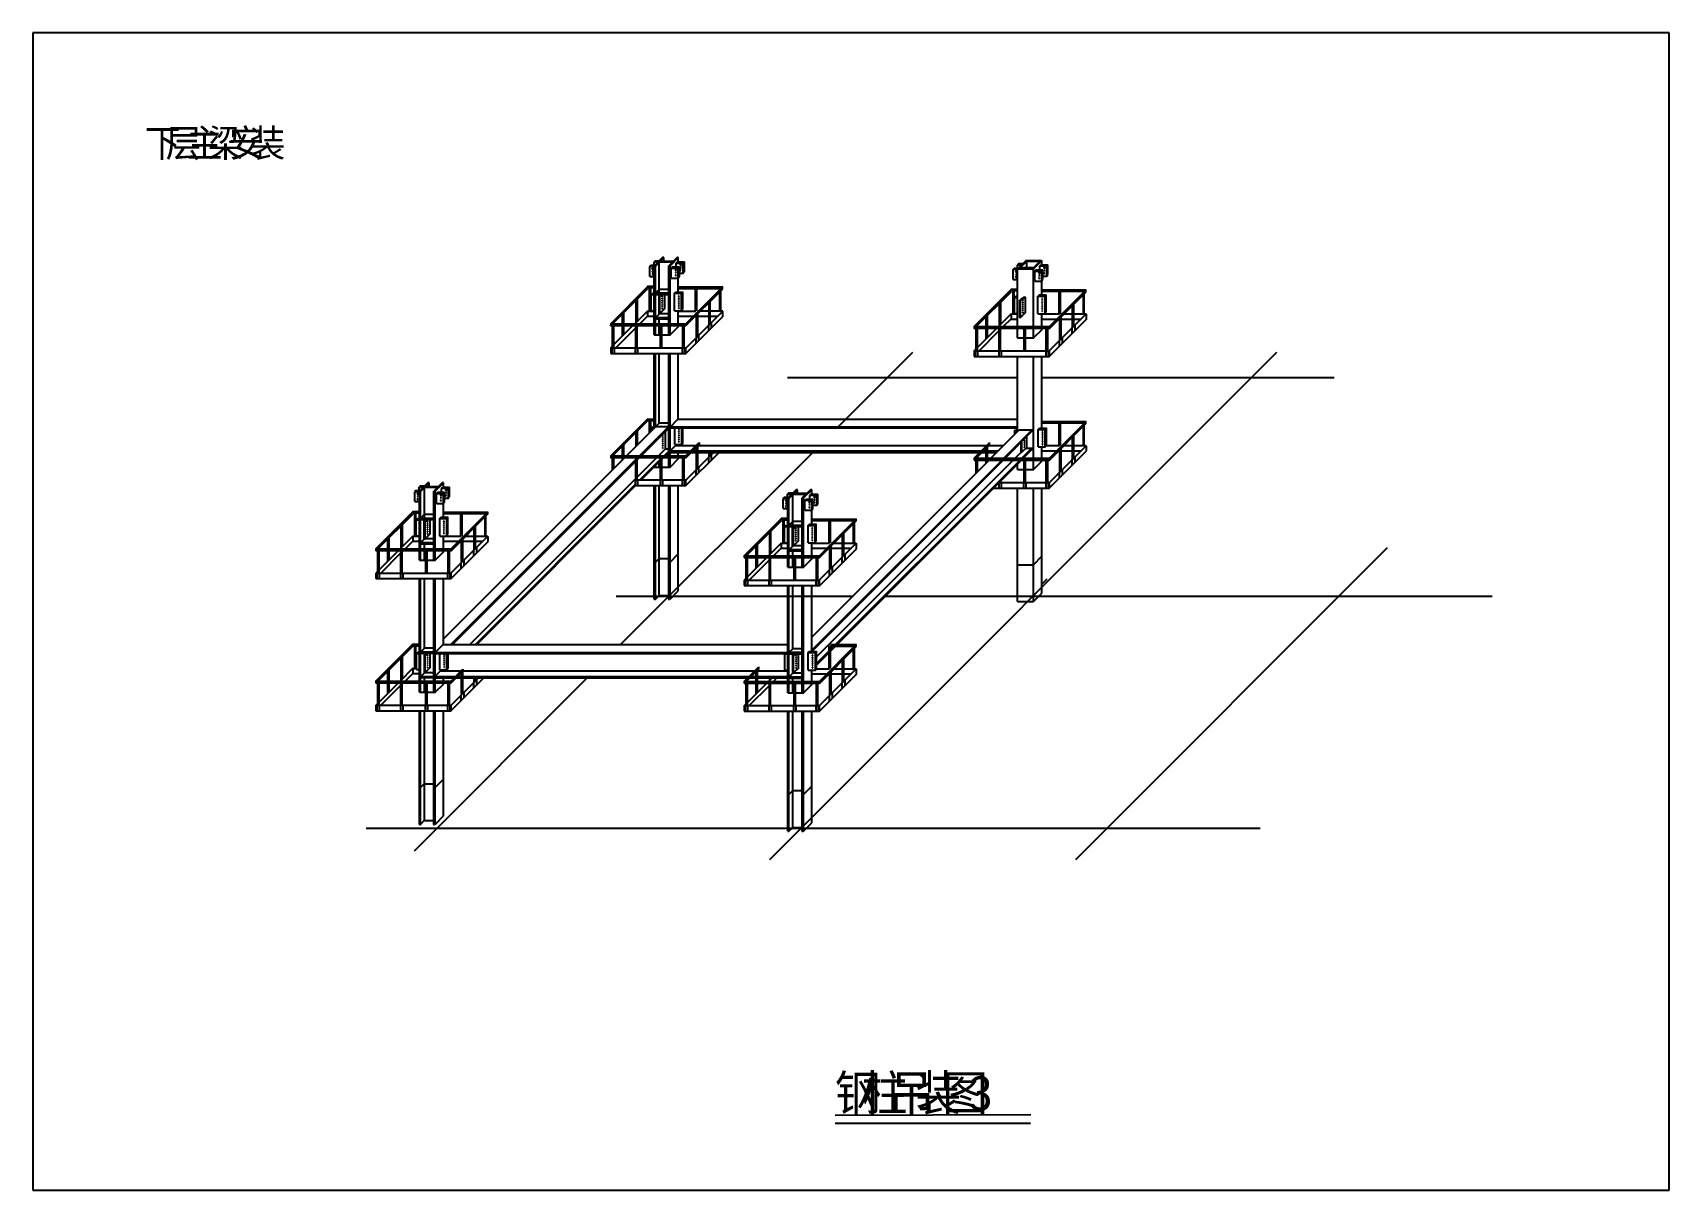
# Model space of a CAD drawing. Header units: metres. Extents: x 0 to 420, y 0 to 297.
import ezdxf

# ---------------------------------------------------------------- set-up
doc = ezdxf.new("R2010")
doc.units = ezdxf.units.M

msp = doc.modelspace()

# ---------------------------------------------------------------- texts
for s, height, p in [('主', 7.07, (39.5, 265.12)), ('梁', 7.07, (44.88, 265.12)), ('安', 7.07, (50.26, 265.12)), ('装', 7.07, (55.64, 265.12)), ('下', 7.07, (28.74, 265.12)), ('层', 7.07, (34.12, 265.12)), ('钢', 9.05, (205.87, 20.46)), ('柱', 9.05, (212.75, 20.46)), ('吊', 9.05, (219.64, 20.46)), ('装', 9.05, (226.52, 20.46)), ('图', 9.05, (233.41, 20.46)), ('3', 9.05, (240.3, 20.46))]:
    msp.add_text(s, height=height).set_placement(p)

# ---------------------------------------------------------------- linework, layer by layer
for p, q in [((420, 296.97), (0, 296.97)), ((0, 296.97), (0, 0)), ((420, 0), (420, 296.97)), ((158.32, 237.05), (159.49, 237.05)), ((158.35, 237.02), (158.65, 237.32)), ((158.35, 234.45), (158.35, 236.99)), ((158.62, 237.34), (159.7, 237.34)), ((158.95, 236.5), (158.92, 236.45)), ((158.92, 236.45), (158.92, 236.4)), ((158.92, 236.4), (158.95, 236.34)), ((158.97, 236.56), (158.95, 236.5)), ((158.95, 236.34), (159, 236.32)), ((159.03, 236.59), (158.97, 236.56)), ((158.97, 235.8), (158.97, 235.77)), ((159, 235.8), (158.97, 235.8)), ((158.97, 235.77), (158.97, 235.75)), ((158.97, 235.75), (158.97, 235.72)), ((158.97, 235.72), (159, 235.69)), ((159, 236.32), (159.05, 236.29)), ((159.03, 235.8), (159, 235.8)), ((159, 235.69), (159.03, 235.67)), ((159.08, 236.59), (159.03, 236.59)), ((159.08, 235.8), (159.03, 235.8)), ((159.03, 235.67), (159.08, 235.67)), ((159.05, 236.29), (159.11, 236.29)), ((159.14, 236.56), (159.08, 236.59)), ((159.11, 235.77), (159.08, 235.8)), ((159.08, 235.67), (159.11, 235.67)), ((159.11, 236.29), (159.16, 236.32)), ((159.14, 235.75), (159.11, 235.77)), ((159.11, 235.67), (159.14, 235.69)), ((159.19, 236.53), (159.14, 236.56)), ((159.14, 235.72), (159.14, 235.75)), ((159.14, 235.69), (159.14, 235.72)), ((159.16, 236.32), (159.19, 236.37)), ((159.22, 236.48), (159.19, 236.53)), ((159.19, 236.37), (159.22, 236.42)), ((159.22, 236.42), (159.22, 236.48)), ((159.43, 237.13), (159.81, 237.13)), ((159.46, 238.18), (159.76, 238.48)), ((159.46, 238.18), (160.54, 238.18)), ((159.46, 237.34), (159.46, 238.13)), ((161.65, 239.29), (159.49, 237.1)), ((159.49, 222.32), (159.49, 237.1)), ((159.73, 238.48), (160.84, 238.48)), ((159.81, 222.32), (159.81, 237.13)), ((162, 239.29), (159.84, 237.1)), ((164.11, 238.07), (160.76, 238.07)), ((160.79, 231.12), (160.79, 238.05)), ((164.36, 238.29), (161.03, 238.29)), ((162, 239.29), (161.65, 239.29)), ((162, 238.29), (162, 239.27)), ((165.36, 239.27), (163.22, 237.18)), ((163.22, 222.32), (163.22, 237.18)), ((163.25, 237.18), (163.55, 237.18)), ((165.68, 239.27), (163.55, 237.18)), ((163.55, 222.32), (163.55, 237.18)), ((163.87, 236.59), (164.17, 236.88)), ((163.87, 236.59), (165.68, 236.59)), ((163.87, 234.02), (163.87, 236.53)), ((164.14, 236.88), (165.96, 236.88)), ((164.93, 236.21), (164.9, 236.15)), ((164.9, 236.15), (164.9, 236.07)), ((164.9, 236.07), (164.93, 236.02)), ((164.95, 236.23), (164.93, 236.21)), ((164.93, 236.02), (164.98, 235.99)), ((165.01, 236.26), (164.95, 236.23)), ((164.98, 235.48), (164.95, 235.45)), ((164.95, 235.45), (164.95, 235.42)), ((164.95, 235.42), (164.98, 235.4)), ((164.98, 235.99), (165.04, 235.96)), ((165.01, 235.5), (164.98, 235.48)), ((164.98, 235.4), (165.01, 235.37)), ((165.09, 236.26), (165.01, 236.26)), ((165.04, 235.5), (165.01, 235.5)), ((165.01, 235.37), (165.04, 235.34)), ((165.04, 235.96), (165.09, 235.96)), ((165.06, 235.48), (165.04, 235.5)), ((165.04, 235.34), (165.06, 235.34)), ((165.09, 235.45), (165.06, 235.48)), ((165.06, 235.34), (165.09, 235.34)), ((165.14, 236.23), (165.09, 236.26)), ((165.09, 235.96), (165.14, 235.99)), ((165.12, 235.42), (165.09, 235.45)), ((165.09, 235.34), (165.12, 235.34)), ((165.12, 235.4), (165.12, 235.42)), ((165.12, 235.37), (165.12, 235.4)), ((165.12, 235.34), (165.12, 235.37)), ((165.14, 237.88), (165.44, 238.18)), ((165.14, 237.88), (166.96, 237.88)), ((165.14, 236.88), (165.14, 237.83)), ((165.17, 236.21), (165.14, 236.23)), ((165.14, 235.99), (165.2, 236.04)), ((165.2, 236.15), (165.17, 236.21)), ((165.22, 236.1), (165.2, 236.15)), ((165.2, 236.04), (165.22, 236.1)), ((165.68, 239.27), (165.36, 239.27)), ((165.44, 238.18), (167.23, 238.18)), ((165.66, 236.59), (165.96, 236.88)), ((165.68, 238.18), (165.68, 239.27)), ((165.68, 234.04), (165.68, 236.56)), ((165.68, 230.42), (165.68, 235.31)), ((165.96, 234.37), (165.96, 236.88)), ((165.96, 235.31), (166.96, 235.31)), ((166.2, 237.48), (166.17, 237.42)), ((166.17, 237.42), (166.2, 237.37)), ((166.25, 237.53), (166.2, 237.48)), ((166.2, 237.37), (166.23, 237.32)), ((166.23, 236.1), (166.2, 236.07)), ((166.2, 236.07), (166.2, 236.04)), ((166.2, 236.04), (166.23, 236.02)), ((166.23, 237.32), (166.25, 237.29)), ((166.25, 236.13), (166.23, 236.1)), ((166.23, 236.02), (166.25, 235.99)), ((166.31, 237.56), (166.25, 237.53)), ((166.25, 237.29), (166.31, 237.26)), ((166.25, 236.78), (166.25, 236.75)), ((166.28, 236.78), (166.25, 236.78)), ((166.25, 236.75), (166.25, 236.72)), ((166.25, 236.72), (166.25, 236.69)), ((166.25, 236.69), (166.28, 236.67)), ((166.28, 236.13), (166.25, 236.13)), ((166.25, 235.99), (166.28, 235.96)), ((166.31, 236.78), (166.28, 236.78)), ((166.28, 236.67), (166.31, 236.64)), ((166.31, 236.1), (166.28, 236.13)), ((166.28, 235.96), (166.31, 235.96)), ((166.36, 237.56), (166.31, 237.56)), ((166.31, 237.26), (166.39, 237.26)), ((166.33, 236.78), (166.31, 236.78)), ((166.31, 236.64), (166.33, 236.64)), ((166.33, 236.07), (166.31, 236.1)), ((166.31, 235.96), (166.33, 235.96)), ((166.36, 236.75), (166.33, 236.78)), ((166.33, 236.64), (166.36, 236.64)), ((166.36, 236.04), (166.33, 236.07)), ((166.33, 235.96), (166.36, 235.96)), ((166.42, 237.53), (166.36, 237.56)), ((166.39, 236.72), (166.36, 236.75)), ((166.36, 236.64), (166.39, 236.64)), ((166.36, 236.02), (166.36, 236.04)), ((166.36, 235.99), (166.36, 236.02)), ((166.36, 235.96), (166.36, 235.99)), ((166.39, 237.26), (166.44, 237.29)), ((166.42, 236.69), (166.39, 236.72)), ((166.39, 236.64), (166.42, 236.67)), ((166.47, 237.51), (166.42, 237.53)), ((166.42, 236.67), (166.42, 236.69)), ((166.44, 237.29), (166.47, 237.34)), ((166.5, 237.45), (166.47, 237.51)), ((166.47, 237.34), (166.5, 237.4)), ((166.5, 237.4), (166.5, 237.45)), ((166.93, 237.88), (167.23, 238.18)), ((166.96, 235.34), (166.96, 237.86)), ((166.96, 235.31), (167.25, 235.64)), ((167.23, 235.67), (167.23, 238.18)), ((251.61, 236.29), (252.77, 236.29)), ((251.63, 236.27), (251.93, 236.57)), ((251.63, 233.7), (251.63, 236.24)), ((251.91, 236.59), (252.99, 236.59)), ((252.23, 235.75), (252.2, 235.7)), ((252.2, 235.7), (252.2, 235.64)), ((252.2, 235.64), (252.23, 235.59)), ((252.26, 235.81), (252.23, 235.75)), ((252.23, 235.59), (252.28, 235.56)), ((252.31, 235.83), (252.26, 235.81)), ((252.28, 235.56), (252.34, 235.54)), ((252.37, 235.83), (252.31, 235.83)), ((252.34, 235.54), (252.39, 235.54)), ((252.42, 235.81), (252.37, 235.83)), ((252.39, 235.54), (252.45, 235.56)), ((252.47, 235.78), (252.42, 235.81)), ((252.45, 235.56), (252.47, 235.62)), ((252.5, 235.73), (252.47, 235.78)), ((252.47, 235.62), (252.5, 235.67)), ((252.5, 235.67), (252.5, 235.73)), ((254.94, 238.54), (252.72, 236.29)), ((252.74, 237.43), (253.04, 237.73)), ((252.74, 237.43), (253.83, 237.43)), ((252.74, 236.59), (252.74, 237.38)), ((252.77, 221.57), (252.77, 236.35)), ((252.85, 236.43), (256.83, 236.43)), ((253.01, 237.73), (254.12, 237.73)), ((253.35, 236.63), (255.02, 238.28)), ((256.7, 236.63), (253.35, 236.63)), ((254.9, 238.51), (258.91, 238.51)), ((258.44, 238.29), (255.11, 238.29)), ((255.13, 236.63), (255.13, 238.3)), ((256.71, 236.58), (258.38, 238.23)), ((258.97, 238.51), (256.83, 236.43)), ((256.83, 221.57), (256.83, 236.43)), ((257.16, 235.83), (257.45, 236.13)), ((257.16, 235.83), (258.97, 235.83)), ((257.16, 233.26), (257.16, 235.78)), ((257.43, 236.13), (259.24, 236.13)), ((258.21, 235.46), (258.18, 235.4)), ((258.18, 235.4), (258.18, 235.32)), ((258.18, 235.32), (258.21, 235.27)), ((258.24, 235.48), (258.21, 235.46)), ((258.21, 235.27), (258.26, 235.24)), ((258.29, 235.51), (258.24, 235.48)), ((258.26, 235.24), (258.32, 235.21)), ((258.37, 235.51), (258.29, 235.51)), ((258.32, 235.21), (258.37, 235.21)), ((258.43, 235.48), (258.37, 235.51)), ((258.37, 235.21), (258.43, 235.24)), ((258.43, 237.13), (258.72, 237.43)), ((258.43, 237.13), (260.24, 237.13)), ((258.43, 236.13), (258.43, 237.08)), ((258.45, 235.46), (258.43, 235.48)), ((258.43, 235.24), (258.48, 235.29)), ((258.48, 235.4), (258.45, 235.46)), ((258.51, 235.35), (258.48, 235.4)), ((258.48, 235.29), (258.51, 235.35)), ((258.72, 237.43), (260.51, 237.43)), ((258.94, 235.83), (259.24, 236.13)), ((258.97, 237.43), (258.97, 238.51)), ((258.97, 233.29), (258.97, 235.81)), ((259.24, 233.62), (259.24, 236.13)), ((259.48, 236.73), (259.46, 236.67)), ((259.46, 236.67), (259.48, 236.62)), ((259.54, 236.78), (259.48, 236.73)), ((259.48, 236.62), (259.51, 236.57)), ((259.51, 235.35), (259.48, 235.32)), ((259.48, 235.32), (259.48, 235.29)), ((259.48, 235.29), (259.51, 235.27)), ((259.51, 236.57), (259.54, 236.54)), ((259.54, 235.37), (259.51, 235.35)), ((259.51, 235.27), (259.54, 235.24)), ((259.59, 236.81), (259.54, 236.78)), ((259.54, 236.54), (259.59, 236.51)), ((259.56, 236.02), (259.54, 236.02)), ((259.54, 236.02), (259.54, 236)), ((259.54, 236), (259.54, 235.97)), ((259.54, 235.97), (259.54, 235.94)), ((259.54, 235.94), (259.56, 235.92)), ((259.56, 235.37), (259.54, 235.37)), ((259.54, 235.24), (259.56, 235.21)), ((259.59, 236.02), (259.56, 236.02)), ((259.56, 235.92), (259.59, 235.89)), ((259.59, 235.35), (259.56, 235.37)), ((259.56, 235.21), (259.59, 235.21)), ((259.64, 236.81), (259.59, 236.81)), ((259.59, 236.51), (259.67, 236.51)), ((259.62, 236.02), (259.59, 236.02)), ((259.59, 235.89), (259.62, 235.89)), ((259.62, 235.32), (259.59, 235.35)), ((259.59, 235.21), (259.62, 235.21)), ((259.64, 236), (259.62, 236.02)), ((259.62, 235.89), (259.64, 235.89)), ((259.64, 235.29), (259.62, 235.32)), ((259.62, 235.21), (259.64, 235.21)), ((259.7, 236.78), (259.64, 236.81)), ((259.67, 235.97), (259.64, 236)), ((259.64, 235.89), (259.67, 235.89)), ((259.64, 235.27), (259.64, 235.29)), ((259.64, 235.24), (259.64, 235.27)), ((259.64, 235.21), (259.64, 235.24)), ((259.67, 236.51), (259.73, 236.54)), ((259.7, 235.94), (259.67, 235.97)), ((259.67, 235.89), (259.7, 235.92)), ((259.75, 236.75), (259.7, 236.78)), ((259.7, 235.92), (259.7, 235.94)), ((259.73, 236.54), (259.75, 236.59)), ((259.78, 236.7), (259.75, 236.75)), ((259.75, 236.59), (259.78, 236.65)), ((259.78, 236.65), (259.78, 236.7)), ((260.21, 237.13), (260.51, 237.43)), ((260.24, 234.59), (260.24, 237.11)), ((260.51, 234.91), (260.51, 237.43)), ((148.34, 222.32), (157.92, 231.93)), ((148.82, 222.32), (157.86, 231.36)), ((157.78, 231.96), (159.49, 231.96)), ((157.86, 231.96), (157.86, 232.01)), ((157.86, 231.58), (157.86, 231.96)), ((157.86, 231.58), (159.49, 231.58)), ((158.32, 225.6), (158.32, 231.58)), ((158.35, 234.45), (159.49, 234.45)), ((158.59, 225.6), (158.59, 231.58)), ((158.97, 235.15), (158.95, 235.12)), ((158.95, 235.12), (158.95, 235.1)), ((158.95, 235.1), (158.95, 235.07)), ((158.95, 235.07), (158.95, 235.04)), ((158.95, 235.04), (158.97, 235.02)), ((159, 235.15), (158.97, 235.15)), ((158.97, 235.02), (159, 234.99)), ((159.03, 235.12), (159, 235.15)), ((159, 234.99), (159.03, 234.99)), ((159.05, 235.1), (159.03, 235.12)), ((159.03, 234.99), (159.05, 234.99)), ((159.08, 235.07), (159.05, 235.1)), ((159.05, 234.99), (159.08, 234.99)), ((159.11, 235.04), (159.08, 235.07)), ((159.08, 234.99), (159.11, 235.02)), ((159.11, 235.02), (159.11, 235.04)), ((160.76, 231.12), (159.78, 230.15)), ((163.19, 231.12), (160.73, 231.12)), ((160.79, 226.74), (160.79, 231.23)), ((163.87, 234.02), (165.68, 234.02)), ((164.95, 234.8), (164.93, 234.8)), ((164.93, 234.8), (164.93, 234.77)), ((164.93, 234.77), (164.95, 234.72)), ((165.01, 234.83), (164.95, 234.83)), ((164.95, 234.83), (164.95, 234.8)), ((164.95, 234.72), (164.95, 234.69)), ((164.95, 234.69), (165.01, 234.66)), ((165.04, 234.83), (165.01, 234.83)), ((165.01, 234.66), (165.04, 234.66)), ((165.06, 234.8), (165.04, 234.83)), ((165.04, 234.66), (165.06, 234.66)), ((165.09, 234.77), (165.06, 234.8)), ((165.06, 234.66), (165.09, 234.66)), ((165.09, 234.72), (165.09, 234.77)), ((165.09, 234.69), (165.09, 234.72)), ((165.09, 234.66), (165.09, 234.69)), ((165.68, 234.04), (165.98, 234.34)), ((165.68, 231.77), (177.1, 231.77)), ((165.68, 231.39), (176.7, 231.39)), ((167.63, 222.32), (177.08, 231.77)), ((167.63, 221.86), (177.08, 231.28)), ((170.12, 225.6), (170.12, 231.39)), ((170.45, 225.63), (170.45, 231.42)), ((176.35, 231.04), (176.35, 231.39)), ((177.02, 231.25), (177.02, 231.8)), ((241.62, 221.57), (251.2, 231.18)), ((251.07, 231.21), (252.77, 231.21)), ((251.15, 231.21), (251.15, 231.26)), ((251.15, 230.83), (251.15, 231.21)), ((251.63, 233.7), (252.77, 233.7)), ((252.26, 234.4), (252.23, 234.37)), ((252.23, 234.37), (252.23, 234.35)), ((252.23, 234.35), (252.23, 234.32)), ((252.23, 234.32), (252.23, 234.29)), ((252.23, 234.29), (252.26, 234.26)), ((252.26, 235.05), (252.26, 235.02)), ((252.28, 235.05), (252.26, 235.05)), ((252.26, 235.02), (252.26, 235)), ((252.26, 235), (252.26, 234.97)), ((252.26, 234.97), (252.28, 234.94)), ((252.28, 234.4), (252.26, 234.4)), ((252.26, 234.26), (252.28, 234.24)), ((252.31, 235.05), (252.28, 235.05)), ((252.28, 234.94), (252.31, 234.91)), ((252.31, 234.37), (252.28, 234.4)), ((252.28, 234.24), (252.31, 234.24)), ((252.37, 235.05), (252.31, 235.05)), ((252.31, 234.91), (252.37, 234.91)), ((252.34, 234.35), (252.31, 234.37)), ((252.31, 234.24), (252.34, 234.24)), ((252.37, 234.32), (252.34, 234.35)), ((252.34, 234.24), (252.37, 234.24)), ((252.39, 235.02), (252.37, 235.05)), ((252.37, 234.91), (252.39, 234.91)), ((252.39, 234.29), (252.37, 234.32)), ((252.37, 234.24), (252.39, 234.26)), ((252.42, 235), (252.39, 235.02)), ((252.39, 234.91), (252.42, 234.94)), ((252.39, 234.26), (252.39, 234.29)), ((252.42, 234.97), (252.42, 235)), ((252.42, 234.94), (252.42, 234.97)), ((257.16, 233.26), (258.97, 233.26)), ((258.21, 234.05), (258.21, 234.02)), ((258.24, 234.05), (258.21, 234.05)), ((258.21, 234.02), (258.24, 233.97)), ((258.26, 234.72), (258.24, 234.7)), ((258.24, 234.7), (258.24, 234.67)), ((258.24, 234.67), (258.26, 234.64)), ((258.24, 234.08), (258.24, 234.05)), ((258.29, 234.08), (258.24, 234.08)), ((258.24, 233.97), (258.24, 233.94)), ((258.24, 233.94), (258.29, 233.91)), ((258.29, 234.75), (258.26, 234.72)), ((258.26, 234.64), (258.29, 234.62)), ((258.32, 234.75), (258.29, 234.75)), ((258.29, 234.62), (258.32, 234.59)), ((258.32, 234.08), (258.29, 234.08)), ((258.29, 233.91), (258.32, 233.91)), ((258.35, 234.72), (258.32, 234.75)), ((258.32, 234.59), (258.35, 234.59)), ((258.35, 234.05), (258.32, 234.08)), ((258.32, 233.91), (258.35, 233.91)), ((258.37, 234.7), (258.35, 234.72)), ((258.35, 234.59), (258.37, 234.59)), ((258.37, 234.02), (258.35, 234.05)), ((258.35, 233.91), (258.37, 233.91)), ((258.4, 234.67), (258.37, 234.7)), ((258.37, 234.59), (258.4, 234.59)), ((258.37, 233.97), (258.37, 234.02)), ((258.37, 233.94), (258.37, 233.97)), ((258.37, 233.91), (258.37, 233.94)), ((258.4, 234.64), (258.4, 234.67)), ((258.4, 234.62), (258.4, 234.64)), ((258.4, 234.59), (258.4, 234.62)), ((258.97, 229.66), (258.97, 234.56)), ((258.97, 233.29), (259.27, 233.59)), ((258.97, 231.02), (270.39, 231.02)), ((259.24, 234.56), (260.24, 234.56)), ((260.24, 234.56), (260.54, 234.89)), ((260.92, 221.57), (270.36, 231.02)), ((270.31, 230.5), (270.31, 231.04)), ((154.86, 222.65), (154.86, 228.44)), ((155.18, 222.97), (155.18, 228.76)), ((158.7, 229.82), (159, 230.12)), ((158.7, 225.65), (158.7, 229.87)), ((158.7, 229.82), (159.43, 229.82)), ((159.03, 230.12), (159.43, 230.12)), ((163.19, 230.12), (159.73, 230.12)), ((163.19, 229.77), (159.73, 229.77)), ((160.73, 224.79), (160.73, 229.77)), ((161.38, 229.77), (160.76, 229.39)), ((160.76, 224.87), (160.76, 229.39)), ((160.76, 229.36), (160.95, 229.36)), ((160.81, 227.41), (160.81, 229.77)), ((161.63, 229.77), (160.95, 229.36)), ((160.95, 224.87), (160.95, 229.39)), ((161.52, 229.33), (161.49, 229.31)), ((161.49, 229.31), (161.49, 229.28)), ((161.49, 229.28), (161.49, 229.25)), ((161.49, 229.25), (161.52, 229.22)), ((161.49, 228.85), (161.49, 228.79)), ((161.52, 228.85), (161.49, 228.85)), ((161.49, 228.79), (161.49, 228.76)), ((161.49, 228.76), (161.52, 228.74)), ((161.52, 228.39), (161.49, 228.36)), ((161.49, 228.36), (161.49, 228.33)), ((161.49, 228.33), (161.49, 228.3)), ((161.49, 228.3), (161.52, 228.25)), ((161.52, 227.87), (161.49, 227.84)), ((161.49, 227.84), (161.49, 227.82)), ((161.49, 227.82), (161.49, 227.79)), ((161.49, 227.79), (161.52, 227.76)), ((161.52, 227.38), (161.49, 227.36)), ((161.49, 227.36), (161.49, 227.33)), ((161.49, 227.33), (161.49, 227.3)), ((161.49, 227.3), (161.52, 227.28)), ((161.52, 226.87), (161.49, 226.87)), ((161.49, 226.87), (161.49, 226.84)), ((161.49, 226.84), (161.49, 226.79)), ((161.52, 229.36), (161.52, 229.33)), ((161.54, 229.36), (161.52, 229.36)), ((161.52, 229.22), (161.54, 229.2)), ((161.52, 228.87), (161.52, 228.85)), ((161.54, 228.87), (161.52, 228.87)), ((161.52, 228.74), (161.54, 228.71)), ((161.54, 228.39), (161.52, 228.39)), ((161.52, 228.25), (161.54, 228.25)), ((161.52, 227.9), (161.52, 227.87)), ((161.54, 227.9), (161.52, 227.9)), ((161.52, 227.76), (161.54, 227.74)), ((161.54, 227.38), (161.52, 227.38)), ((161.52, 227.28), (161.54, 227.25)), ((161.52, 226.9), (161.52, 226.87)), ((161.54, 226.9), (161.52, 226.9)), ((161.6, 229.33), (161.54, 229.36)), ((161.54, 229.2), (161.6, 229.2)), ((161.6, 228.85), (161.54, 228.87)), ((161.54, 228.71), (161.6, 228.71)), ((161.6, 228.39), (161.54, 228.39)), ((161.54, 228.25), (161.6, 228.22)), ((161.6, 227.87), (161.54, 227.9)), ((161.54, 227.74), (161.6, 227.74)), ((161.6, 227.38), (161.54, 227.38)), ((161.54, 227.25), (161.6, 227.22)), ((161.6, 226.9), (161.54, 226.9)), ((161.63, 229.31), (161.6, 229.33)), ((161.6, 229.2), (161.63, 229.2)), ((161.63, 228.85), (161.6, 228.85)), ((161.6, 228.71), (161.63, 228.71)), ((161.63, 228.36), (161.6, 228.39)), ((161.6, 228.22), (161.63, 228.22)), ((161.63, 227.84), (161.6, 227.87)), ((161.6, 227.74), (161.63, 227.74)), ((161.63, 227.36), (161.6, 227.38)), ((161.6, 227.22), (161.63, 227.22)), ((161.63, 226.87), (161.6, 226.9)), ((161.65, 229.28), (161.63, 229.31)), ((161.63, 229.2), (161.65, 229.2)), ((161.65, 228.79), (161.63, 228.85)), ((161.63, 228.71), (161.65, 228.71)), ((161.65, 228.33), (161.63, 228.36)), ((161.63, 228.22), (161.65, 228.25)), ((161.65, 227.82), (161.63, 227.84)), ((161.63, 227.74), (161.65, 227.74)), ((161.65, 227.33), (161.63, 227.36)), ((161.63, 227.22), (161.65, 227.25)), ((161.65, 226.84), (161.63, 226.87)), ((161.65, 229.25), (161.65, 229.28)), ((161.65, 229.22), (161.65, 229.25)), ((161.65, 229.2), (161.65, 229.22)), ((161.65, 228.76), (161.65, 228.79)), ((161.65, 228.74), (161.65, 228.76)), ((161.65, 228.71), (161.65, 228.74)), ((161.65, 228.3), (161.65, 228.33)), ((161.65, 228.25), (161.65, 228.3)), ((161.65, 227.79), (161.65, 227.82)), ((161.65, 227.76), (161.65, 227.79)), ((161.65, 227.74), (161.65, 227.76)), ((161.65, 227.3), (161.65, 227.33)), ((161.65, 227.28), (161.65, 227.3)), ((161.65, 227.25), (161.65, 227.28)), ((161.65, 226.79), (161.65, 226.84)), ((162.25, 226.19), (162.25, 229.77)), ((164.71, 230.12), (166.52, 230.12)), ((164.71, 225.63), (164.71, 230.12)), ((164.74, 230.12), (165.04, 230.44)), ((165.01, 230.44), (166.82, 230.44)), ((165.74, 229.44), (165.71, 229.41)), ((165.71, 229.41), (165.71, 229.39)), ((165.71, 229.39), (165.74, 229.36)), ((165.71, 228.95), (165.71, 228.9)), ((165.74, 228.95), (165.71, 228.95)), ((165.71, 228.9), (165.74, 228.87)), ((165.71, 228.47), (165.71, 228.44)), ((165.74, 228.47), (165.71, 228.47)), ((165.71, 228.44), (165.74, 228.39)), ((165.74, 227.98), (165.71, 227.95)), ((165.71, 227.95), (165.71, 227.93)), ((165.71, 227.93), (165.74, 227.9)), ((165.74, 227.49), (165.71, 227.47)), ((165.71, 227.47), (165.71, 227.44)), ((165.71, 227.44), (165.74, 227.41)), ((165.71, 226.98), (165.71, 226.92)), ((165.74, 226.98), (165.71, 226.98)), ((165.71, 226.92), (165.74, 226.9)), ((165.77, 229.47), (165.74, 229.44)), ((165.74, 229.36), (165.77, 229.33)), ((165.77, 228.98), (165.74, 228.95)), ((165.74, 228.87), (165.77, 228.85)), ((165.77, 228.49), (165.74, 228.47)), ((165.74, 228.39), (165.77, 228.36)), ((165.77, 228.01), (165.74, 227.98)), ((165.74, 227.9), (165.77, 227.87)), ((165.77, 227.49), (165.74, 227.49)), ((165.74, 227.41), (165.77, 227.38)), ((165.77, 227.01), (165.74, 226.98)), ((165.74, 226.9), (165.77, 226.87)), ((165.79, 229.47), (165.77, 229.47)), ((165.77, 229.33), (165.79, 229.31)), ((165.79, 228.98), (165.77, 228.98)), ((165.77, 228.85), (165.79, 228.82)), ((165.79, 228.49), (165.77, 228.49)), ((165.77, 228.36), (165.79, 228.33)), ((165.79, 228.01), (165.77, 228.01)), ((165.77, 227.87), (165.79, 227.84)), ((165.79, 227.49), (165.77, 227.49)), ((165.77, 227.38), (165.79, 227.36)), ((165.79, 227.01), (165.77, 227.01)), ((165.77, 226.87), (165.79, 226.84)), ((165.82, 229.44), (165.79, 229.47)), ((165.79, 229.31), (165.82, 229.31)), ((165.82, 228.95), (165.79, 228.98)), ((165.79, 228.82), (165.82, 228.82)), ((165.82, 228.49), (165.79, 228.49)), ((165.79, 228.33), (165.82, 228.33)), ((165.82, 227.98), (165.79, 228.01)), ((165.79, 227.84), (165.82, 227.84)), ((165.82, 227.49), (165.79, 227.49)), ((165.79, 227.36), (165.82, 227.33)), ((165.82, 226.98), (165.79, 227.01)), ((165.79, 226.84), (165.82, 226.84)), ((165.85, 229.41), (165.82, 229.44)), ((165.82, 229.31), (165.85, 229.31)), ((165.85, 228.93), (165.82, 228.95)), ((165.82, 228.82), (165.85, 228.82)), ((165.85, 228.47), (165.82, 228.49)), ((165.82, 228.33), (165.85, 228.33)), ((165.85, 227.95), (165.82, 227.98)), ((165.82, 227.84), (165.85, 227.84)), ((165.85, 227.47), (165.82, 227.49)), ((165.82, 227.33), (165.85, 227.33)), ((165.85, 226.98), (165.82, 226.98)), ((165.82, 226.84), (165.85, 226.84)), ((165.87, 229.39), (165.85, 229.41)), ((165.85, 229.31), (165.87, 229.31)), ((165.87, 228.9), (165.85, 228.93)), ((165.85, 228.82), (165.87, 228.82)), ((165.87, 228.44), (165.85, 228.47)), ((165.85, 228.33), (165.87, 228.33)), ((165.87, 227.93), (165.85, 227.95)), ((165.85, 227.84), (165.87, 227.84)), ((165.87, 227.44), (165.85, 227.47)), ((165.85, 227.33), (165.87, 227.36)), ((165.87, 226.92), (165.85, 226.98)), ((165.85, 226.84), (165.87, 226.84)), ((165.87, 229.36), (165.87, 229.39)), ((165.87, 229.33), (165.87, 229.36)), ((165.87, 229.31), (165.87, 229.33)), ((165.87, 228.87), (165.87, 228.9)), ((165.87, 228.85), (165.87, 228.87)), ((165.87, 228.82), (165.87, 228.85)), ((165.87, 228.39), (165.87, 228.44)), ((165.87, 228.36), (165.87, 228.39)), ((165.87, 228.33), (165.87, 228.36)), ((165.87, 227.9), (165.87, 227.93)), ((165.87, 227.87), (165.87, 227.9)), ((165.87, 227.84), (165.87, 227.87)), ((165.87, 227.41), (165.87, 227.44)), ((165.87, 227.38), (165.87, 227.41)), ((165.87, 227.36), (165.87, 227.38)), ((165.87, 226.9), (165.87, 226.92)), ((165.87, 226.87), (165.87, 226.9)), ((165.87, 226.84), (165.87, 226.87)), ((166.52, 230.15), (166.82, 230.47)), ((166.52, 225.63), (166.52, 230.15)), ((166.82, 226), (166.82, 230.52)), ((173.56, 221.97), (173.56, 227.76)), ((173.88, 222.3), (173.88, 228.09)), ((176.35, 225.6), (176.35, 230.55)), ((176.59, 225.6), (176.59, 230.79)), ((242.11, 221.57), (251.15, 230.61)), ((248.14, 221.9), (248.14, 227.69)), ((248.47, 222.22), (248.47, 228.01)), ((251.15, 230.83), (252.77, 230.83)), ((251.61, 224.85), (251.61, 230.83)), ((251.88, 224.85), (251.88, 230.83)), ((251.99, 229.07), (252.28, 229.37)), ((251.99, 224.9), (251.99, 229.12)), ((251.99, 229.07), (252.77, 229.07)), ((252.31, 229.37), (252.77, 229.37)), ((254.52, 229.13), (253.3, 228.39)), ((253.3, 223.87), (253.3, 228.39)), ((253.3, 228.36), (253.49, 228.36)), ((254.79, 229.14), (253.49, 228.36)), ((253.49, 223.87), (253.49, 228.39)), ((254.06, 228.34), (254.03, 228.31)), ((254.03, 228.31), (254.03, 228.28)), ((254.03, 228.28), (254.03, 228.25)), ((254.03, 228.25), (254.06, 228.23)), ((254.06, 227.85), (254.03, 227.85)), ((254.03, 227.85), (254.03, 227.79)), ((254.03, 227.79), (254.03, 227.77)), ((254.03, 227.77), (254.06, 227.74)), ((254.06, 227.39), (254.03, 227.36)), ((254.03, 227.36), (254.03, 227.33)), ((254.03, 227.33), (254.03, 227.31)), ((254.03, 227.31), (254.06, 227.25)), ((254.06, 226.87), (254.03, 226.85)), ((254.03, 226.85), (254.03, 226.82)), ((254.03, 226.82), (254.03, 226.79)), ((254.09, 228.36), (254.06, 228.36)), ((254.06, 228.36), (254.06, 228.34)), ((254.06, 228.23), (254.09, 228.2)), ((254.09, 227.87), (254.06, 227.87)), ((254.06, 227.87), (254.06, 227.85)), ((254.06, 227.74), (254.09, 227.71)), ((254.09, 227.39), (254.06, 227.39)), ((254.06, 227.25), (254.09, 227.25)), ((254.09, 226.9), (254.06, 226.9)), ((254.06, 226.9), (254.06, 226.87)), ((254.14, 228.34), (254.09, 228.36)), ((254.09, 228.2), (254.14, 228.2)), ((254.14, 227.85), (254.09, 227.87)), ((254.09, 227.71), (254.14, 227.71)), ((254.14, 227.39), (254.09, 227.39)), ((254.09, 227.25), (254.14, 227.23)), ((254.14, 226.87), (254.09, 226.9)), ((254.17, 228.31), (254.14, 228.34)), ((254.14, 228.2), (254.17, 228.2)), ((254.17, 227.85), (254.14, 227.85)), ((254.14, 227.71), (254.17, 227.71)), ((254.17, 227.36), (254.14, 227.39)), ((254.14, 227.23), (254.17, 227.23)), ((254.17, 226.85), (254.14, 226.87)), ((254.2, 228.28), (254.17, 228.31)), ((254.17, 228.2), (254.2, 228.2)), ((254.2, 227.79), (254.17, 227.85)), ((254.17, 227.71), (254.2, 227.71)), ((254.2, 227.33), (254.17, 227.36)), ((254.17, 227.23), (254.2, 227.25)), ((254.2, 226.82), (254.17, 226.85)), ((254.2, 228.25), (254.2, 228.28)), ((254.2, 228.23), (254.2, 228.25)), ((254.2, 228.2), (254.2, 228.23)), ((254.2, 227.77), (254.2, 227.79)), ((254.2, 227.74), (254.2, 227.77)), ((254.2, 227.71), (254.2, 227.74)), ((254.2, 227.31), (254.2, 227.33)), ((254.2, 227.25), (254.2, 227.31)), ((254.2, 226.79), (254.2, 226.82)), ((254.52, 229.13), (254.77, 229.13)), ((254.79, 225.2), (254.79, 229.14)), ((257.99, 224.87), (257.99, 229.37)), ((257.99, 229.37), (259.81, 229.37)), ((258.02, 229.37), (258.32, 229.69)), ((258.29, 229.69), (260.1, 229.69)), ((258.97, 230.64), (269.98, 230.64)), ((259.02, 228.69), (259, 228.66)), ((259, 228.66), (259, 228.64)), ((259, 228.64), (259.02, 228.61)), ((259, 228.2), (259, 228.15)), ((259.02, 228.2), (259, 228.2)), ((259, 228.15), (259.02, 228.12)), ((259, 227.72), (259, 227.69)), ((259.02, 227.72), (259, 227.72)), ((259, 227.69), (259.02, 227.63)), ((259.02, 227.23), (259, 227.2)), ((259, 227.2), (259, 227.17)), ((259, 227.17), (259.02, 227.15)), ((259.05, 228.72), (259.02, 228.69)), ((259.02, 228.61), (259.05, 228.58)), ((259.05, 228.23), (259.02, 228.2)), ((259.02, 228.12), (259.05, 228.09)), ((259.05, 227.74), (259.02, 227.72)), ((259.02, 227.63), (259.05, 227.61)), ((259.05, 227.26), (259.02, 227.23)), ((259.02, 227.15), (259.05, 227.12)), ((259.08, 228.72), (259.05, 228.72)), ((259.05, 228.58), (259.08, 228.55)), ((259.08, 228.23), (259.05, 228.23)), ((259.05, 228.09), (259.08, 228.07)), ((259.08, 227.74), (259.05, 227.74)), ((259.05, 227.61), (259.08, 227.58)), ((259.08, 227.26), (259.05, 227.26)), ((259.05, 227.12), (259.08, 227.09)), ((259.1, 228.69), (259.08, 228.72)), ((259.08, 228.55), (259.1, 228.55)), ((259.1, 228.2), (259.08, 228.23)), ((259.08, 228.07), (259.1, 228.07)), ((259.1, 227.74), (259.08, 227.74)), ((259.08, 227.58), (259.1, 227.58)), ((259.1, 227.23), (259.08, 227.26)), ((259.08, 227.09), (259.1, 227.09)), ((259.13, 228.66), (259.1, 228.69)), ((259.1, 228.55), (259.13, 228.55)), ((259.13, 228.18), (259.1, 228.2)), ((259.1, 228.07), (259.13, 228.07)), ((259.13, 227.72), (259.1, 227.74)), ((259.1, 227.58), (259.13, 227.58)), ((259.13, 227.2), (259.1, 227.23)), ((259.1, 227.09), (259.13, 227.09)), ((259.16, 228.64), (259.13, 228.66)), ((259.13, 228.55), (259.16, 228.55)), ((259.16, 228.15), (259.13, 228.18)), ((259.13, 228.07), (259.16, 228.07)), ((259.16, 227.69), (259.13, 227.72)), ((259.13, 227.58), (259.16, 227.58)), ((259.16, 227.17), (259.13, 227.2)), ((259.13, 227.09), (259.16, 227.09)), ((259.16, 228.61), (259.16, 228.64)), ((259.16, 228.58), (259.16, 228.61)), ((259.16, 228.55), (259.16, 228.58)), ((259.16, 228.12), (259.16, 228.15)), ((259.16, 228.09), (259.16, 228.12)), ((259.16, 228.07), (259.16, 228.09)), ((259.16, 227.63), (259.16, 227.69)), ((259.16, 227.61), (259.16, 227.63)), ((259.16, 227.58), (259.16, 227.61)), ((259.16, 227.15), (259.16, 227.17)), ((259.16, 227.12), (259.16, 227.15)), ((259.16, 227.09), (259.16, 227.12)), ((259.81, 229.39), (260.1, 229.72)), ((259.81, 224.87), (259.81, 229.39)), ((260.1, 225.25), (260.1, 229.77)), ((260.92, 221.11), (270.36, 230.53)), ((263.41, 224.85), (263.41, 230.64)), ((263.73, 224.87), (263.73, 230.67)), ((266.84, 221.22), (266.84, 227.01)), ((267.17, 221.55), (267.17, 227.34)), ((269.63, 230.29), (269.63, 230.64)), ((269.63, 224.85), (269.63, 229.8)), ((269.87, 224.85), (269.87, 230.04)), ((151.4, 222.32), (151.4, 224.98)), ((151.72, 222.32), (151.72, 225.3)), ((154.56, 222.32), (157.92, 225.68)), ((155.81, 222.32), (157.86, 224.38)), ((157.81, 224.27), (159.49, 224.27)), ((157.86, 224.27), (157.86, 225.6)), ((157.86, 225.57), (159.49, 225.57)), ((158.7, 225.65), (159.43, 225.65)), ((163.17, 223.84), (159.76, 223.84)), ((163.19, 223.51), (159.76, 223.51)), ((160.76, 224.81), (159.78, 223.84)), ((163.19, 224.87), (160.73, 224.87)), ((160.76, 224.9), (160.95, 224.9)), ((160.79, 222.32), (160.79, 223.51)), ((162.25, 226.19), (160.95, 224.92)), ((161.49, 226.79), (161.52, 226.76)), ((161.52, 226.3), (161.49, 226.28)), ((161.49, 226.28), (161.49, 226.25)), ((161.49, 226.25), (161.49, 226.22)), ((161.49, 226.22), (161.52, 226.19)), ((161.52, 226.76), (161.54, 226.74)), ((161.54, 226.3), (161.52, 226.3)), ((161.52, 226.19), (161.54, 226.17)), ((161.54, 226.74), (161.6, 226.74)), ((161.6, 226.3), (161.54, 226.3)), ((161.54, 226.17), (161.6, 226.14)), ((161.6, 226.74), (161.63, 226.74)), ((161.63, 226.28), (161.6, 226.3)), ((161.6, 226.14), (161.63, 226.14)), ((161.63, 226.74), (161.65, 226.74)), ((161.65, 226.25), (161.63, 226.28)), ((161.63, 226.14), (161.65, 226.17)), ((161.65, 226.76), (161.65, 226.79)), ((161.65, 226.74), (161.65, 226.76)), ((161.65, 226.22), (161.65, 226.25)), ((161.65, 226.19), (161.65, 226.22)), ((161.65, 226.17), (161.65, 226.19)), ((164.71, 225.63), (166.52, 225.63)), ((165.68, 222.32), (165.68, 225.63)), ((165.68, 225.57), (170.2, 225.57)), ((165.68, 224.27), (169.58, 224.27)), ((165.74, 226.41), (165.71, 226.38)), ((165.71, 226.38), (165.71, 226.36)), ((165.71, 226.36), (165.74, 226.33)), ((165.77, 226.41), (165.74, 226.41)), ((165.74, 226.33), (165.77, 226.28)), ((165.79, 226.41), (165.77, 226.41)), ((165.77, 226.28), (165.79, 226.28)), ((165.82, 226.41), (165.79, 226.41)), ((165.79, 226.28), (165.82, 226.25)), ((165.85, 226.38), (165.82, 226.41)), ((165.82, 226.25), (165.85, 226.25)), ((165.87, 226.36), (165.85, 226.38)), ((165.85, 226.25), (165.87, 226.28)), ((165.87, 226.33), (165.87, 226.36)), ((165.87, 226.28), (165.87, 226.33)), ((166.52, 225.63), (166.82, 225.92)), ((167.58, 216.07), (177.16, 225.65)), ((167.61, 214.67), (177.19, 224.25)), ((170.07, 224.27), (170.34, 224.27)), ((170.34, 218.94), (170.34, 224.54)), ((170.66, 219.27), (170.66, 224.87)), ((170.66, 224.27), (173.56, 224.27)), ((171.37, 225.6), (173.56, 225.6)), ((173.88, 225.6), (177.08, 225.6)), ((173.88, 224.27), (175.78, 224.27)), ((174.13, 222.7), (174.13, 221.27)), ((177.13, 224.19), (177.13, 225.54)), ((244.68, 221.57), (244.68, 224.22)), ((245, 221.57), (245, 224.55)), ((247.85, 221.57), (251.2, 224.93)), ((249.09, 221.57), (251.15, 223.63)), ((251.09, 223.52), (252.77, 223.52)), ((251.15, 223.52), (251.15, 224.85)), ((251.15, 224.82), (252.77, 224.82)), ((251.99, 224.9), (252.72, 224.9)), ((253.3, 223.9), (253.49, 223.9)), ((254.79, 225.2), (253.49, 223.92)), ((254.03, 226.79), (254.06, 226.77)), ((254.06, 226.39), (254.03, 226.36)), ((254.03, 226.36), (254.03, 226.33)), ((254.03, 226.33), (254.03, 226.31)), ((254.03, 226.31), (254.06, 226.28)), ((254.06, 225.87), (254.03, 225.87)), ((254.03, 225.87), (254.03, 225.85)), ((254.03, 225.85), (254.03, 225.79)), ((254.03, 225.79), (254.06, 225.76)), ((254.06, 225.3), (254.03, 225.28)), ((254.03, 225.28), (254.03, 225.25)), ((254.03, 225.25), (254.03, 225.22)), ((254.03, 225.22), (254.06, 225.2)), ((254.06, 226.77), (254.09, 226.74)), ((254.09, 226.39), (254.06, 226.39)), ((254.06, 226.28), (254.09, 226.25)), ((254.09, 225.9), (254.06, 225.9)), ((254.06, 225.9), (254.06, 225.87)), ((254.06, 225.76), (254.09, 225.74)), ((254.09, 225.3), (254.06, 225.3)), ((254.06, 225.2), (254.09, 225.17)), ((254.09, 226.74), (254.14, 226.74)), ((254.14, 226.39), (254.09, 226.39)), ((254.09, 226.25), (254.14, 226.22)), ((254.14, 225.9), (254.09, 225.9)), ((254.09, 225.74), (254.14, 225.74)), ((254.14, 225.3), (254.09, 225.3)), ((254.09, 225.17), (254.14, 225.14)), ((254.14, 226.74), (254.17, 226.74)), ((254.17, 226.36), (254.14, 226.39)), ((254.14, 226.22), (254.17, 226.22)), ((254.17, 225.87), (254.14, 225.9)), ((254.14, 225.74), (254.17, 225.74)), ((254.17, 225.28), (254.14, 225.3)), ((254.14, 225.14), (254.17, 225.14)), ((254.17, 226.74), (254.2, 226.74)), ((254.2, 226.33), (254.17, 226.36)), ((254.17, 226.22), (254.2, 226.25)), ((254.2, 225.85), (254.17, 225.87)), ((254.17, 225.74), (254.2, 225.74)), ((254.2, 225.25), (254.17, 225.28)), ((254.17, 225.14), (254.2, 225.17)), ((254.2, 226.77), (254.2, 226.79)), ((254.2, 226.74), (254.2, 226.77)), ((254.2, 226.31), (254.2, 226.33)), ((254.2, 226.28), (254.2, 226.31)), ((254.2, 226.25), (254.2, 226.28)), ((254.2, 225.79), (254.2, 225.85)), ((254.2, 225.76), (254.2, 225.79)), ((254.2, 225.74), (254.2, 225.76)), ((254.2, 225.22), (254.2, 225.25)), ((254.2, 225.2), (254.2, 225.22)), ((254.2, 225.17), (254.2, 225.2)), ((257.99, 224.87), (259.81, 224.87)), ((258.97, 221.57), (258.97, 224.87)), ((258.97, 224.82), (263.49, 224.82)), ((258.97, 223.52), (262.87, 223.52)), ((259.02, 226.74), (259, 226.71)), ((259, 226.71), (259, 226.69)), ((259, 226.69), (259.02, 226.66)), ((259, 226.23), (259, 226.17)), ((259.02, 226.23), (259, 226.23)), ((259, 226.17), (259.02, 226.15)), ((259.02, 225.66), (259, 225.63)), ((259, 225.63), (259, 225.6)), ((259, 225.6), (259.02, 225.58)), ((259.05, 226.74), (259.02, 226.74)), ((259.02, 226.66), (259.05, 226.63)), ((259.05, 226.25), (259.02, 226.23)), ((259.02, 226.15), (259.05, 226.12)), ((259.05, 225.66), (259.02, 225.66)), ((259.02, 225.58), (259.05, 225.52)), ((259.08, 226.74), (259.05, 226.74)), ((259.05, 226.63), (259.08, 226.61)), ((259.08, 226.25), (259.05, 226.25)), ((259.05, 226.12), (259.08, 226.09)), ((259.08, 225.66), (259.05, 225.66)), ((259.05, 225.52), (259.08, 225.52)), ((259.1, 226.74), (259.08, 226.74)), ((259.08, 226.61), (259.1, 226.58)), ((259.1, 226.23), (259.08, 226.25)), ((259.08, 226.09), (259.1, 226.09)), ((259.1, 225.66), (259.08, 225.66)), ((259.08, 225.52), (259.1, 225.5)), ((259.13, 226.71), (259.1, 226.74)), ((259.1, 226.58), (259.13, 226.58)), ((259.13, 226.23), (259.1, 226.23)), ((259.1, 226.09), (259.13, 226.09)), ((259.13, 225.63), (259.1, 225.66)), ((259.1, 225.5), (259.13, 225.5)), ((259.16, 226.69), (259.13, 226.71)), ((259.13, 226.58), (259.16, 226.61)), ((259.16, 226.17), (259.13, 226.23)), ((259.13, 226.09), (259.16, 226.09)), ((259.16, 225.6), (259.13, 225.63)), ((259.13, 225.5), (259.16, 225.52)), ((259.16, 226.66), (259.16, 226.69)), ((259.16, 226.63), (259.16, 226.66)), ((259.16, 226.61), (259.16, 226.63)), ((259.16, 226.15), (259.16, 226.17)), ((259.16, 226.12), (259.16, 226.15)), ((259.16, 226.09), (259.16, 226.12)), ((259.16, 225.58), (259.16, 225.6)), ((259.16, 225.52), (259.16, 225.58)), ((259.81, 224.87), (260.1, 225.17)), ((260.86, 215.32), (270.44, 224.9)), ((260.89, 213.91), (270.47, 223.49)), ((263.35, 223.52), (263.62, 223.52)), ((263.62, 218.19), (263.62, 223.79)), ((263.95, 218.51), (263.95, 224.12)), ((263.95, 223.52), (266.84, 223.52)), ((264.65, 224.85), (266.84, 224.85)), ((267.17, 224.85), (270.36, 224.85)), ((267.17, 223.52), (269.06, 223.52)), ((270.42, 223.44), (270.42, 224.79)), ((148.28, 221.78), (148.39, 221.92)), ((148.31, 221.89), (167.63, 221.89)), ((148.34, 222.32), (148.34, 221.89)), ((148.39, 222.32), (167.71, 222.32)), ((148.74, 221.92), (148.74, 216.13)), ((149.07, 216.86), (154.13, 221.92)), ((149.07, 221.92), (149.07, 216.13)), ((149.61, 216.13), (154.78, 221.3)), ((151.4, 219.18), (151.4, 221.89)), ((151.72, 219.51), (151.72, 221.89)), ((154.78, 216.1), (154.78, 221.89)), ((155.1, 216.13), (155.1, 221.92)), ((155.1, 221.62), (155.4, 221.92)), ((159.49, 219.43), (159.49, 221.89)), ((159.49, 219.43), (161.14, 219.43)), ((159.81, 219.43), (159.81, 221.89)), ((160.79, 219.43), (160.79, 221.89)), ((161.14, 216.1), (161.14, 221.89)), ((161.49, 216.13), (161.49, 221.92)), ((161.49, 219.43), (163.6, 219.43)), ((163.22, 219.43), (163.22, 221.89)), ((163.55, 219.43), (163.55, 221.89)), ((163.55, 219.43), (165.74, 221.62)), ((165.68, 221.57), (165.68, 221.89)), ((166.85, 216.1), (166.85, 221.89)), ((167.2, 216.13), (167.2, 221.92)), ((167.66, 222.35), (167.66, 221.86)), ((170.15, 218.72), (170.15, 217.29)), ((170.88, 219.46), (170.88, 218.02)), ((173.4, 222.08), (173.4, 220.65)), ((241.57, 221.03), (241.68, 221.17)), ((241.59, 221.14), (260.92, 221.14)), ((241.62, 221.57), (241.62, 221.14)), ((241.68, 221.57), (261, 221.57)), ((242.03, 221.17), (242.03, 215.38)), ((242.35, 216.11), (247.41, 221.17)), ((242.35, 221.17), (242.35, 215.38)), ((242.89, 215.38), (248.06, 220.54)), ((244.68, 218.43), (244.68, 221.14)), ((245, 218.76), (245, 221.14)), ((248.06, 215.35), (248.06, 221.14)), ((248.39, 215.38), (248.39, 221.17)), ((248.39, 220.87), (248.68, 221.17)), ((252.77, 218.68), (252.77, 221.14)), ((252.77, 218.68), (254.42, 218.68)), ((254.42, 215.35), (254.42, 221.14)), ((254.77, 215.38), (254.77, 221.17)), ((254.77, 218.68), (256.88, 218.68)), ((256.83, 218.68), (256.83, 221.14)), ((256.83, 218.68), (259.02, 220.87)), ((258.97, 220.81), (258.97, 221.14)), ((260.13, 215.35), (260.13, 221.14)), ((260.48, 215.38), (260.48, 221.17)), ((260.94, 221.6), (260.94, 221.11)), ((264.16, 218.7), (264.16, 217.27)), ((266.68, 221.33), (266.68, 219.89)), ((267.41, 221.95), (267.41, 220.52)), ((148.34, 216.13), (167.63, 216.13)), ((148.34, 216.13), (148.34, 214.69)), ((148.34, 216.1), (148.36, 216.13)), ((148.34, 214.69), (167.63, 214.69)), ((148.36, 216.13), (148.74, 216.51)), ((148.58, 216.13), (148.58, 214.67)), ((149.2, 216.13), (149.2, 214.67)), ((154.64, 216.13), (154.64, 214.67)), ((155.24, 216.13), (155.24, 214.67)), ((159.49, 202.96), (159.49, 214.69)), ((159.81, 202.96), (159.81, 214.69)), ((160.79, 202.96), (160.79, 214.69)), ((163.22, 202.96), (163.22, 214.69)), ((163.55, 202.96), (163.55, 214.69)), ((165.68, 202.96), (165.68, 214.69)), ((166.71, 216.13), (166.71, 214.67)), ((167.31, 216.13), (167.31, 214.67)), ((167.63, 214.69), (167.63, 216.21)), ((189.16, 84.9), (319.3, 215.03)), ((206.71, 195.83), (225.91, 215.03)), ((241.62, 215.38), (260.92, 215.38)), ((241.62, 215.38), (241.62, 213.94)), ((241.62, 215.35), (241.65, 215.38)), ((241.65, 215.38), (242.03, 215.75)), ((241.86, 215.38), (241.86, 213.91)), ((242.49, 215.38), (242.49, 213.91)), ((247.93, 215.38), (247.93, 213.91)), ((248.52, 215.38), (248.52, 213.91)), ((260, 215.38), (260, 213.91)), ((260.59, 215.38), (260.59, 213.91)), ((260.92, 213.94), (260.92, 215.46)), ((263.43, 217.97), (263.43, 216.54)), ((241.62, 213.94), (260.92, 213.94)), ((252.77, 202.22), (252.77, 213.94)), ((256.83, 202.22), (256.83, 213.94)), ((258.97, 202.22), (258.97, 213.94)), ((193.69, 208.49), (252.77, 208.49)), ((258.97, 208.49), (334.03, 208.49)), ((159.49, 195.5), (159.49, 202.96)), ((159.81, 195.83), (159.81, 202.96)), ((160.79, 196.82), (160.79, 202.96)), ((163.22, 188.43), (163.22, 202.96)), ((163.55, 188.43), (163.55, 202.96)), ((165.68, 197.87), (165.68, 202.96)), ((252.77, 194.69), (252.77, 202.22)), ((256.83, 187.81), (256.83, 202.22)), ((258.97, 195.52), (258.97, 202.22)), ((148.34, 188.43), (157.92, 198.01)), ((148.82, 188.43), (157.86, 197.47)), ((157.78, 197.87), (159.49, 197.87)), ((157.86, 197.87), (157.86, 197.9)), ((157.86, 197.47), (157.86, 197.87)), ((157.86, 197.47), (159.49, 197.47)), ((158.32, 194.34), (158.32, 197.47)), ((158.59, 194.61), (158.59, 197.47)), ((163.57, 195.81), (165.68, 197.92)), ((165.65, 197.87), (252.82, 197.87)), ((165.68, 197.87), (177.1, 197.87)), ((152.41, 188.43), (159.82, 195.84)), ((154.86, 190.88), (154.86, 194.55)), ((155.18, 191.2), (155.18, 194.87)), ((155.76, 188.43), (163.16, 195.84)), ((156.15, 188.43), (163.21, 195.49)), ((158.76, 195.52), (159.05, 195.85)), ((158.76, 194.77), (158.76, 195.57)), ((158.76, 195.52), (159.49, 195.52)), ((159.08, 195.82), (159.49, 195.82)), ((163.22, 195.82), (159.78, 195.82)), ((160.81, 196.82), (159.81, 195.85)), ((163.22, 196.82), (160.79, 196.82)), ((161.62, 193.62), (161.59, 193.59)), ((161.59, 193.59), (161.59, 193.53)), ((161.59, 193.53), (161.59, 193.51)), ((161.59, 193.51), (161.62, 193.48)), ((161.65, 193.62), (161.62, 193.62)), ((161.62, 193.48), (161.65, 193.45)), ((161.68, 193.59), (161.65, 193.62)), ((161.65, 193.45), (161.68, 193.45)), ((161.7, 193.56), (161.68, 193.59)), ((161.68, 193.45), (161.73, 193.45)), ((161.73, 193.53), (161.7, 193.56)), ((161.76, 193.51), (161.73, 193.53)), ((161.73, 193.45), (161.76, 193.48)), ((161.76, 193.48), (161.76, 193.51)), ((162.37, 190.14), (162.37, 194.62)), ((163.6, 195.83), (252.77, 195.83)), ((163.6, 195.57), (252.77, 195.57)), ((164.76, 195.82), (166.58, 195.82)), ((164.76, 191.33), (164.76, 195.57)), ((165.79, 195.14), (165.77, 195.11)), ((165.77, 195.11), (165.77, 195.09)), ((165.77, 195.09), (165.79, 195.06)), ((165.79, 194.65), (165.77, 194.65)), ((165.77, 194.65), (165.77, 194.6)), ((165.77, 194.6), (165.79, 194.57)), ((165.79, 194.19), (165.77, 194.17)), ((165.77, 194.17), (165.77, 194.14)), ((165.77, 194.14), (165.79, 194.09)), ((165.79, 193.68), (165.77, 193.65)), ((165.77, 193.65), (165.77, 193.63)), ((165.77, 193.63), (165.79, 193.6)), ((165.85, 195.17), (165.79, 195.17)), ((165.79, 195.17), (165.79, 195.14)), ((165.79, 195.06), (165.82, 195.03)), ((165.85, 194.68), (165.79, 194.68)), ((165.79, 194.68), (165.79, 194.65)), ((165.79, 194.57), (165.82, 194.55)), ((165.85, 194.19), (165.79, 194.19)), ((165.79, 194.09), (165.82, 194.06)), ((165.85, 193.71), (165.79, 193.71)), ((165.79, 193.71), (165.79, 193.68)), ((165.79, 193.6), (165.82, 193.57)), ((165.82, 195.03), (165.85, 195.01)), ((165.82, 194.55), (165.85, 194.52)), ((165.82, 194.06), (165.85, 194.03)), ((165.82, 193.57), (165.85, 193.54)), ((165.87, 195.14), (165.85, 195.17)), ((165.85, 195.01), (165.87, 195.01)), ((165.87, 194.65), (165.85, 194.68)), ((165.85, 194.52), (165.87, 194.52)), ((165.87, 194.19), (165.85, 194.19)), ((165.85, 194.03), (165.87, 194.03)), ((165.87, 193.68), (165.85, 193.71)), ((165.85, 193.54), (165.87, 193.54)), ((165.9, 195.11), (165.87, 195.14)), ((165.87, 195.01), (165.9, 195.01)), ((165.9, 194.65), (165.87, 194.65)), ((165.87, 194.52), (165.9, 194.52)), ((165.9, 194.17), (165.87, 194.19)), ((165.87, 194.03), (165.9, 194.03)), ((165.9, 193.65), (165.87, 193.68)), ((165.87, 193.54), (165.9, 193.54)), ((165.93, 195.09), (165.9, 195.11)), ((165.9, 195.01), (165.93, 195.01)), ((165.93, 194.6), (165.9, 194.65)), ((165.9, 194.52), (165.93, 194.52)), ((165.93, 194.14), (165.9, 194.17)), ((165.9, 194.03), (165.93, 194.06)), ((165.93, 193.63), (165.9, 193.65)), ((165.9, 193.54), (165.93, 193.54)), ((165.93, 195.06), (165.93, 195.09)), ((165.93, 195.03), (165.93, 195.06)), ((165.93, 195.01), (165.93, 195.03)), ((165.93, 194.57), (165.93, 194.6)), ((165.93, 194.55), (165.93, 194.57)), ((165.93, 194.52), (165.93, 194.55)), ((165.93, 194.09), (165.93, 194.14)), ((165.93, 194.06), (165.93, 194.09)), ((165.93, 193.6), (165.93, 193.63)), ((165.93, 193.57), (165.93, 193.6)), ((165.93, 193.54), (165.93, 193.57)), ((166.58, 191.33), (166.58, 195.57)), ((166.88, 191.68), (166.88, 195.57)), ((245.89, 187.81), (253.19, 195.11)), ((249.23, 187.81), (256.53, 195.11)), ((249.53, 187.81), (256.53, 194.81)), ((252.04, 194.9), (252.34, 195.22)), ((252.04, 193.96), (252.04, 194.95)), ((252.04, 194.9), (252.77, 194.9)), ((252.37, 195.2), (252.77, 195.2)), ((253.14, 195.07), (256.5, 195.07)), ((255.15, 190.65), (255.15, 193.42)), ((256.5, 195.07), (256.5, 194.77)), ((258.05, 195.2), (258.35, 195.52)), ((258.05, 195.2), (259.86, 195.2)), ((258.05, 190.7), (258.05, 195.2)), ((258.35, 195.52), (260.13, 195.52)), ((258.97, 197.25), (270.39, 197.25)), ((258.97, 196.85), (269.98, 196.85)), ((259.08, 194.52), (259.05, 194.49)), ((259.05, 194.49), (259.05, 194.47)), ((259.05, 194.47), (259.08, 194.44)), ((259.08, 194.03), (259.05, 194.03)), ((259.05, 194.03), (259.05, 193.98)), ((259.05, 193.98), (259.08, 193.95)), ((259.08, 193.57), (259.05, 193.55)), ((259.05, 193.55), (259.05, 193.52)), ((259.05, 193.52), (259.08, 193.46)), ((259.13, 194.55), (259.08, 194.55)), ((259.08, 194.55), (259.08, 194.52)), ((259.08, 194.44), (259.1, 194.41)), ((259.13, 194.06), (259.08, 194.06)), ((259.08, 194.06), (259.08, 194.03)), ((259.08, 193.95), (259.1, 193.92)), ((259.13, 193.57), (259.08, 193.57)), ((259.08, 193.46), (259.1, 193.44)), ((259.1, 194.41), (259.13, 194.38)), ((259.1, 193.92), (259.13, 193.9)), ((259.1, 193.44), (259.13, 193.41)), ((259.16, 194.52), (259.13, 194.55)), ((259.13, 194.38), (259.16, 194.38)), ((259.16, 194.03), (259.13, 194.06)), ((259.13, 193.9), (259.16, 193.9)), ((259.16, 193.57), (259.13, 193.57)), ((259.13, 193.41), (259.16, 193.41)), ((259.18, 194.49), (259.16, 194.52)), ((259.16, 194.38), (259.18, 194.38)), ((259.18, 194.03), (259.16, 194.03)), ((259.16, 193.9), (259.18, 193.9)), ((259.18, 193.55), (259.16, 193.57)), ((259.16, 193.41), (259.18, 193.41)), ((259.21, 194.47), (259.18, 194.49)), ((259.18, 194.38), (259.21, 194.38)), ((259.21, 193.98), (259.18, 194.03)), ((259.18, 193.9), (259.21, 193.9)), ((259.21, 193.52), (259.18, 193.55)), ((259.18, 193.41), (259.21, 193.44)), ((259.21, 194.44), (259.21, 194.47)), ((259.21, 194.41), (259.21, 194.44)), ((259.21, 194.38), (259.21, 194.41)), ((259.21, 193.95), (259.21, 193.98)), ((259.21, 193.92), (259.21, 193.95)), ((259.21, 193.9), (259.21, 193.92)), ((259.21, 193.46), (259.21, 193.52)), ((259.21, 193.44), (259.21, 193.46)), ((259.86, 195.22), (260.16, 195.55)), ((259.86, 190.7), (259.86, 195.22)), ((260.16, 191.06), (260.16, 195.6)), ((260.92, 187.81), (270.36, 197.25)), ((260.92, 187.32), (270.36, 196.77)), ((263.41, 191.08), (263.41, 196.87)), ((263.73, 191.11), (263.73, 196.9)), ((266.84, 187.43), (266.84, 193.22)), ((267.17, 187.78), (267.17, 193.55)), ((269.63, 196.5), (269.63, 196.85)), ((269.63, 191.06), (269.63, 196.04)), ((269.87, 191.06), (269.87, 196.28)), ((270.31, 196.71), (270.31, 197.25)), ((150.88, 140), (200.19, 189.31)), ((151.4, 188.43), (151.4, 191.06)), ((151.72, 188.43), (151.72, 191.41)), ((160.59, 188.43), (162.37, 190.21)), ((161.62, 193.13), (161.59, 193.1)), ((161.59, 193.1), (161.59, 193.07)), ((161.59, 193.07), (161.59, 193.02)), ((161.59, 193.02), (161.62, 192.99)), ((161.62, 192.64), (161.59, 192.64)), ((161.59, 192.64), (161.59, 192.61)), ((161.59, 192.61), (161.59, 192.59)), ((161.59, 192.59), (161.59, 192.56)), ((161.59, 192.56), (161.62, 192.51)), ((161.62, 192.15), (161.59, 192.13)), ((161.59, 192.13), (161.59, 192.07)), ((161.59, 192.07), (161.59, 192.05)), ((161.59, 192.05), (161.62, 192.02)), ((161.62, 191.64), (161.59, 191.64)), ((161.59, 191.64), (161.59, 191.61)), ((161.59, 191.61), (161.59, 191.59)), ((161.59, 191.59), (161.59, 191.56)), ((161.59, 191.56), (161.62, 191.53)), ((161.62, 191.15), (161.59, 191.15)), ((161.59, 191.15), (161.59, 191.13)), ((161.59, 191.13), (161.59, 191.1)), ((161.59, 191.1), (161.59, 191.04)), ((161.59, 191.04), (161.62, 191.02)), ((161.62, 190.56), (161.59, 190.56)), ((161.59, 190.56), (161.59, 190.53)), ((161.59, 190.53), (161.59, 190.5)), ((161.59, 190.5), (161.59, 190.48)), ((161.59, 190.48), (161.62, 190.45)), ((161.65, 193.13), (161.62, 193.13)), ((161.62, 192.99), (161.65, 192.97)), ((161.65, 192.64), (161.62, 192.64)), ((161.62, 192.51), (161.65, 192.51)), ((161.65, 192.15), (161.62, 192.15)), ((161.62, 192.02), (161.65, 191.99)), ((161.65, 191.64), (161.62, 191.64)), ((161.62, 191.53), (161.65, 191.5)), ((161.65, 191.15), (161.62, 191.15)), ((161.62, 191.02), (161.65, 190.99)), ((161.65, 190.56), (161.62, 190.56)), ((161.62, 190.45), (161.65, 190.42)), ((161.68, 193.13), (161.65, 193.13)), ((161.65, 192.97), (161.68, 192.97)), ((161.68, 192.64), (161.65, 192.64)), ((161.65, 192.51), (161.68, 192.48)), ((161.68, 192.13), (161.65, 192.15)), ((161.65, 191.99), (161.68, 191.99)), ((161.68, 191.64), (161.65, 191.64)), ((161.65, 191.5), (161.68, 191.48)), ((161.68, 191.15), (161.65, 191.15)), ((161.65, 190.99), (161.68, 190.99)), ((161.68, 190.56), (161.65, 190.56)), ((161.65, 190.42), (161.68, 190.4)), ((161.7, 193.1), (161.68, 193.13)), ((161.68, 192.97), (161.73, 192.97)), ((161.7, 192.61), (161.68, 192.64)), ((161.68, 192.48), (161.73, 192.48)), ((161.7, 192.1), (161.68, 192.13)), ((161.68, 191.99), (161.73, 191.99)), ((161.7, 191.61), (161.68, 191.64)), ((161.68, 191.48), (161.73, 191.48)), ((161.7, 191.13), (161.68, 191.15)), ((161.68, 190.99), (161.73, 190.99)), ((161.7, 190.53), (161.68, 190.56)), ((161.68, 190.4), (161.73, 190.4)), ((161.73, 193.07), (161.7, 193.1)), ((161.73, 192.59), (161.7, 192.61)), ((161.73, 192.07), (161.7, 192.1)), ((161.73, 191.59), (161.7, 191.61)), ((161.73, 191.1), (161.7, 191.13)), ((161.73, 190.5), (161.7, 190.53)), ((161.76, 193.02), (161.73, 193.07)), ((161.73, 192.97), (161.76, 192.99)), ((161.76, 192.56), (161.73, 192.59)), ((161.73, 192.51), (161.76, 192.51)), ((161.73, 192.48), (161.73, 192.51)), ((161.76, 192.05), (161.73, 192.07)), ((161.73, 191.99), (161.76, 192.02)), ((161.76, 191.56), (161.73, 191.59)), ((161.73, 191.5), (161.76, 191.53)), ((161.73, 191.48), (161.73, 191.5)), ((161.76, 191.04), (161.73, 191.1)), ((161.73, 191.02), (161.76, 191.02)), ((161.73, 190.99), (161.73, 191.02)), ((161.76, 190.48), (161.73, 190.5)), ((161.73, 190.42), (161.76, 190.45)), ((161.73, 190.4), (161.73, 190.42)), ((161.76, 192.99), (161.76, 193.02)), ((161.76, 192.51), (161.76, 192.56)), ((161.76, 192.02), (161.76, 192.05)), ((161.76, 191.53), (161.76, 191.56)), ((161.76, 191.02), (161.76, 191.04)), ((161.76, 190.45), (161.76, 190.48)), ((162.03, 188.43), (163.21, 189.61)), ((163.22, 190.14), (162.3, 190.14)), ((162.38, 188.43), (163.21, 189.26)), ((163.57, 189.67), (165.02, 191.12)), ((163.6, 189.69), (243.5, 189.69)), ((163.6, 189.31), (243.12, 189.31)), ((164.76, 191.33), (166.58, 191.33)), ((165.02, 191.07), (165.02, 191.33)), ((165.07, 191.1), (244.91, 191.1)), ((165.68, 188.43), (165.68, 189.31)), ((165.79, 193.19), (165.77, 193.17)), ((165.77, 193.17), (165.77, 193.14)), ((165.77, 193.14), (165.79, 193.11)), ((165.79, 192.68), (165.77, 192.68)), ((165.77, 192.68), (165.77, 192.62)), ((165.77, 192.62), (165.79, 192.6)), ((165.79, 192.11), (165.77, 192.08)), ((165.77, 192.08), (165.77, 192.06)), ((165.77, 192.06), (165.79, 192.03)), ((165.85, 193.19), (165.79, 193.19)), ((165.79, 193.11), (165.82, 193.08)), ((165.85, 192.71), (165.79, 192.71)), ((165.79, 192.71), (165.79, 192.68)), ((165.79, 192.6), (165.82, 192.57)), ((165.85, 192.11), (165.79, 192.11)), ((165.79, 192.03), (165.82, 192)), ((165.82, 193.08), (165.85, 193.06)), ((165.82, 192.57), (165.85, 192.54)), ((165.82, 192), (165.85, 191.98)), ((165.87, 193.19), (165.85, 193.19)), ((165.85, 193.06), (165.87, 193.03)), ((165.87, 192.68), (165.85, 192.71)), ((165.85, 192.54), (165.87, 192.54)), ((165.87, 192.11), (165.85, 192.11)), ((165.85, 191.98), (165.87, 191.95)), ((165.9, 193.17), (165.87, 193.19)), ((165.87, 193.03), (165.9, 193.03)), ((165.9, 192.68), (165.87, 192.68)), ((165.87, 192.54), (165.9, 192.54)), ((165.9, 192.08), (165.87, 192.11)), ((165.87, 191.95), (165.9, 191.95)), ((165.93, 193.14), (165.9, 193.17)), ((165.9, 193.03), (165.93, 193.06)), ((165.93, 192.62), (165.9, 192.68)), ((165.9, 192.54), (165.93, 192.54)), ((165.93, 192.06), (165.9, 192.08)), ((165.9, 191.95), (165.93, 191.98)), ((165.93, 193.11), (165.93, 193.14)), ((165.93, 193.08), (165.93, 193.11)), ((165.93, 193.06), (165.93, 193.08)), ((165.93, 192.6), (165.93, 192.62)), ((165.93, 192.57), (165.93, 192.6)), ((165.93, 192.54), (165.93, 192.57)), ((165.93, 192.03), (165.93, 192.06)), ((165.93, 191.98), (165.93, 192.03)), ((166.58, 191.33), (166.93, 191.68)), ((167.58, 182.15), (174.74, 189.31)), ((167.61, 180.77), (176.14, 189.31)), ((167.63, 188.43), (171.02, 191.82)), ((167.63, 187.94), (171.02, 191.33)), ((170.07, 190.35), (170.34, 190.35)), ((170.34, 185.02), (170.34, 190.65)), ((170.66, 185.37), (170.66, 190.97)), ((171.02, 191.85), (171.02, 191.31)), ((173.56, 188.05), (173.56, 189.31)), ((173.88, 188.4), (173.88, 189.31)), ((241.62, 187.81), (245.58, 191.77)), ((242.11, 187.81), (245.58, 191.28)), ((243.61, 189.31), (244.68, 189.31)), ((243.99, 189.69), (244.68, 189.69)), ((244.68, 187.81), (244.68, 190.43)), ((245, 187.81), (245, 190.79)), ((245, 189.69), (247.78, 189.69)), ((245, 189.31), (247.39, 189.31)), ((245.4, 191.1), (249.18, 191.1)), ((245.58, 191.27), (245.58, 191.84)), ((252.12, 187.81), (253.72, 189.41)), ((253.68, 189.36), (253.68, 191.96)), ((253.68, 189.36), (253.87, 189.36)), ((253.85, 187.81), (256.53, 190.5)), ((253.87, 189.33), (253.87, 192.15)), ((255.17, 190.65), (253.87, 189.38)), ((254.22, 187.81), (256.53, 190.12)), ((254.44, 192.36), (254.42, 192.33)), ((254.42, 192.33), (254.42, 192.28)), ((254.42, 192.28), (254.42, 192.25)), ((254.42, 192.25), (254.44, 192.22)), ((254.42, 191.85), (254.42, 191.82)), ((254.44, 191.85), (254.42, 191.85)), ((254.42, 191.82), (254.42, 191.79)), ((254.42, 191.79), (254.42, 191.76)), ((254.42, 191.76), (254.44, 191.74)), ((254.42, 191.36), (254.42, 191.33)), ((254.44, 191.36), (254.42, 191.36)), ((254.42, 191.33), (254.42, 191.3)), ((254.42, 191.3), (254.42, 191.25)), ((254.42, 191.25), (254.44, 191.22)), ((254.42, 190.76), (254.42, 190.74)), ((254.44, 190.76), (254.42, 190.76)), ((254.42, 190.74), (254.42, 190.71)), ((254.42, 190.71), (254.42, 190.68)), ((254.42, 190.68), (254.44, 190.65)), ((254.47, 192.36), (254.44, 192.36)), ((254.44, 192.22), (254.47, 192.2)), ((254.47, 191.85), (254.44, 191.85)), ((254.44, 191.74), (254.47, 191.71)), ((254.47, 191.36), (254.44, 191.36)), ((254.44, 191.22), (254.47, 191.2)), ((254.47, 190.76), (254.44, 190.76)), ((254.44, 190.65), (254.47, 190.63)), ((254.5, 192.33), (254.47, 192.36)), ((254.47, 192.2), (254.5, 192.2)), ((254.5, 191.85), (254.47, 191.85)), ((254.47, 191.71), (254.5, 191.68)), ((254.5, 191.36), (254.47, 191.36)), ((254.47, 191.2), (254.5, 191.2)), ((254.5, 190.76), (254.47, 190.76)), ((254.47, 190.63), (254.5, 190.6)), ((254.52, 192.31), (254.5, 192.33)), ((254.5, 192.2), (254.55, 192.2)), ((254.52, 191.82), (254.5, 191.85)), ((254.5, 191.68), (254.55, 191.68)), ((254.52, 191.33), (254.5, 191.36)), ((254.5, 191.2), (254.55, 191.2)), ((254.52, 190.74), (254.5, 190.76)), ((254.5, 190.6), (254.55, 190.6)), ((254.55, 192.28), (254.52, 192.31)), ((254.55, 191.79), (254.52, 191.82)), ((254.55, 191.3), (254.52, 191.33)), ((254.55, 190.71), (254.52, 190.74)), ((254.58, 192.25), (254.55, 192.28)), ((254.55, 192.2), (254.58, 192.22)), ((254.58, 191.76), (254.55, 191.79)), ((254.55, 191.71), (254.58, 191.74)), ((254.55, 191.68), (254.55, 191.71)), ((254.58, 191.25), (254.55, 191.3)), ((254.55, 191.2), (254.55, 191.22)), ((254.55, 191.22), (254.58, 191.22)), ((254.58, 190.68), (254.55, 190.71)), ((254.55, 190.63), (254.58, 190.65)), ((254.55, 190.6), (254.55, 190.63)), ((254.58, 192.22), (254.58, 192.25)), ((254.58, 191.74), (254.58, 191.76)), ((254.58, 191.22), (254.58, 191.25)), ((254.58, 190.65), (254.58, 190.68)), ((254.94, 190.42), (256.5, 190.42)), ((256.5, 190.42), (256.5, 190.12)), ((258.05, 190.7), (259.86, 190.7)), ((258.97, 187.81), (258.97, 190.7)), ((258.97, 189.73), (262.87, 189.73)), ((259.08, 193.06), (259.05, 193.03)), ((259.05, 193.03), (259.05, 193)), ((259.05, 193), (259.08, 192.98)), ((259.08, 192.57), (259.05, 192.54)), ((259.05, 192.54), (259.05, 192.52)), ((259.05, 192.52), (259.08, 192.49)), ((259.08, 192.06), (259.05, 192.06)), ((259.05, 192.06), (259.05, 192)), ((259.05, 192), (259.08, 191.98)), ((259.08, 191.49), (259.05, 191.46)), ((259.05, 191.46), (259.05, 191.43)), ((259.05, 191.43), (259.08, 191.41)), ((259.13, 193.09), (259.08, 193.09)), ((259.08, 193.09), (259.08, 193.06)), ((259.08, 192.98), (259.1, 192.95)), ((259.13, 192.57), (259.08, 192.57)), ((259.08, 192.49), (259.1, 192.46)), ((259.08, 192.08), (259.08, 192.06)), ((259.13, 192.08), (259.08, 192.08)), ((259.08, 191.98), (259.1, 191.95)), ((259.13, 191.49), (259.08, 191.49)), ((259.08, 191.41), (259.1, 191.38)), ((259.1, 192.95), (259.13, 192.92)), ((259.1, 192.46), (259.13, 192.44)), ((259.1, 191.95), (259.13, 191.92)), ((259.1, 191.38), (259.13, 191.35)), ((259.16, 193.06), (259.13, 193.09)), ((259.13, 192.92), (259.16, 192.92)), ((259.16, 192.57), (259.13, 192.57)), ((259.13, 192.44), (259.16, 192.41)), ((259.16, 192.06), (259.13, 192.08)), ((259.13, 191.92), (259.16, 191.92)), ((259.16, 191.49), (259.13, 191.49)), ((259.13, 191.35), (259.16, 191.33)), ((259.18, 193.03), (259.16, 193.06)), ((259.16, 192.92), (259.18, 192.92)), ((259.18, 192.54), (259.16, 192.57)), ((259.16, 192.41), (259.18, 192.41)), ((259.18, 192.06), (259.16, 192.06)), ((259.16, 191.92), (259.18, 191.92)), ((259.18, 191.46), (259.16, 191.49)), ((259.16, 191.33), (259.18, 191.33)), ((259.21, 193), (259.18, 193.03)), ((259.18, 192.92), (259.21, 192.92)), ((259.21, 192.52), (259.18, 192.54)), ((259.18, 192.41), (259.21, 192.44)), ((259.21, 192), (259.18, 192.06)), ((259.18, 191.92), (259.21, 191.92)), ((259.21, 191.43), (259.18, 191.46)), ((259.18, 191.33), (259.21, 191.35)), ((259.21, 192.98), (259.21, 193)), ((259.21, 192.95), (259.21, 192.98)), ((259.21, 192.92), (259.21, 192.95)), ((259.21, 192.49), (259.21, 192.52)), ((259.21, 192.46), (259.21, 192.49)), ((259.21, 192.44), (259.21, 192.46)), ((259.21, 191.98), (259.21, 192)), ((259.21, 191.95), (259.21, 191.98)), ((259.21, 191.92), (259.21, 191.95)), ((259.21, 191.41), (259.21, 191.43)), ((259.21, 191.35), (259.21, 191.41)), ((259.86, 190.7), (260.21, 191.06)), ((260.16, 191.06), (263.49, 191.06)), ((260.86, 181.53), (270.44, 191.11)), ((260.89, 180.15), (270.47, 189.73)), ((263.35, 189.73), (263.62, 189.73)), ((263.62, 184.4), (263.62, 190.03)), ((263.95, 184.75), (263.95, 190.35)), ((263.95, 189.73), (266.84, 189.73)), ((264.65, 191.06), (266.84, 191.06)), ((267.17, 191.06), (270.36, 191.06)), ((267.17, 189.73), (269.06, 189.73)), ((270.42, 189.68), (270.42, 191)), ((105.42, 141.43), (151.95, 187.97)), ((107.33, 140), (155.3, 187.97)), ((107.33, 140), (154.78, 187.45)), ((107.72, 140), (154.78, 187.05)), ((112.16, 140), (160.13, 187.97)), ((148.28, 187.89), (148.39, 188)), ((148.31, 187.97), (167.63, 187.97)), ((148.34, 188.43), (148.34, 187.97)), ((148.39, 188.43), (167.71, 188.43)), ((148.74, 188), (148.74, 184.76)), ((149.07, 188), (149.07, 185.08)), ((151.4, 187.41), (151.4, 187.97)), ((151.72, 187.74), (151.72, 187.97)), ((154.78, 182.18), (154.78, 187.97)), ((155.1, 182.23), (155.1, 188)), ((155.1, 187.78), (155.3, 187.97)), ((155.1, 187.38), (155.69, 187.97)), ((155.84, 182.23), (161.14, 187.54)), ((156.18, 182.23), (161.14, 187.19)), ((159.49, 185.53), (159.49, 185.54)), ((159.49, 185.53), (161.14, 185.53)), ((159.81, 185.53), (159.81, 185.86)), ((160.79, 185.53), (160.79, 186.84)), ((161.14, 182.18), (161.14, 187.97)), ((161.49, 182.23), (161.49, 188)), ((161.49, 187.89), (161.57, 187.97)), ((161.49, 187.54), (161.92, 187.97)), ((161.49, 185.53), (163.6, 185.53)), ((161.5, 187.96), (161.51, 187.97)), ((163.22, 185.53), (163.22, 187.97)), ((163.55, 185.56), (163.55, 187.97)), ((163.55, 185.53), (165.74, 187.73)), ((165.68, 187.67), (165.68, 187.97)), ((166.85, 182.18), (166.85, 187.97)), ((167.2, 182.23), (167.2, 188)), ((167.66, 188.43), (167.66, 187.97)), ((170.15, 184.83), (170.15, 183.4)), ((170.88, 185.56), (170.88, 184.1)), ((173.4, 188.16), (173.4, 186.73)), ((174.13, 188.81), (174.13, 187.35)), ((199.96, 141.87), (245.43, 187.35)), ((199.96, 138.23), (249.07, 187.35)), ((199.96, 138.53), (248.77, 187.35)), ((200.89, 136.58), (251.66, 187.35)), ((201.15, 134.74), (253.76, 187.35)), ((201.15, 135.11), (253.39, 187.35)), ((241.57, 187.27), (241.68, 187.38)), ((241.59, 187.35), (260.92, 187.35)), ((241.62, 187.81), (241.62, 187.35)), ((241.68, 187.81), (261, 187.81)), ((242.03, 187.38), (242.03, 183.94)), ((242.35, 187.38), (242.35, 184.27)), ((244.68, 186.59), (244.68, 187.35)), ((245, 186.92), (245, 187.35)), ((248.39, 187.1), (248.68, 187.38)), ((252.77, 184.91), (252.77, 186.36)), ((252.77, 184.91), (254.42, 184.91)), ((254.42, 181.56), (254.42, 187.35)), ((254.77, 181.61), (254.77, 187.38)), ((254.77, 184.91), (256.88, 184.91)), ((256.83, 184.94), (256.83, 187.35)), ((256.83, 184.91), (259.02, 187.1)), ((258.97, 187.05), (258.97, 187.35)), ((260.13, 181.56), (260.13, 187.35)), ((260.48, 181.61), (260.48, 187.38)), ((260.94, 187.81), (260.94, 187.35)), ((264.16, 184.94), (264.16, 183.48)), ((266.68, 187.54), (266.68, 186.1)), ((267.41, 188.19), (267.41, 186.73)), ((99.19, 180.4), (99.49, 180.7)), ((101.39, 181.51), (99.22, 179.32)), ((99.46, 180.7), (100.57, 180.7)), ((101.74, 181.51), (99.57, 179.32)), ((101.74, 181.51), (101.39, 181.51)), ((101.74, 180.51), (101.74, 181.48)), ((105.09, 181.48), (102.96, 179.4)), ((105.42, 181.48), (103.28, 179.4)), ((105.42, 181.48), (105.09, 181.48)), ((105.42, 180.4), (105.42, 181.48)), ((113.6, 140), (154.64, 181.04)), ((113.95, 140), (154.72, 180.77)), ((154.64, 182.23), (167.63, 182.23)), ((154.64, 182.23), (154.64, 180.8)), ((154.72, 180.77), (167.63, 180.77)), ((155.24, 182.21), (155.24, 180.77)), ((159.49, 151.65), (159.49, 180.77)), ((159.81, 151.65), (159.81, 180.77)), ((160.79, 152.63), (160.79, 180.77)), ((161, 182.21), (161, 180.77)), ((161.6, 182.21), (161.6, 180.77)), ((163.22, 151.65), (163.22, 180.77)), ((163.55, 151.65), (163.55, 180.77)), ((165.68, 153.82), (165.68, 180.77)), ((166.71, 182.21), (166.71, 180.77)), ((167.31, 182.21), (167.31, 180.77)), ((167.63, 180.77), (167.63, 182.31)), ((241.62, 181.58), (241.65, 181.61)), ((247.93, 181.58), (247.93, 180.15)), ((248.02, 181.61), (260.92, 181.61)), ((248.06, 181.56), (248.06, 181.65)), ((248.39, 181.61), (248.39, 181.98)), ((248.52, 181.58), (248.52, 180.15)), ((254.29, 181.58), (254.29, 180.15)), ((254.88, 181.58), (254.88, 180.15)), ((260, 181.58), (260, 180.15)), ((260.59, 181.58), (260.59, 180.15)), ((260.92, 180.15), (260.92, 181.69)), ((263.43, 184.21), (263.43, 182.77)), ((98.06, 179.26), (99.22, 179.26)), ((98.08, 179.24), (98.38, 179.53)), ((98.08, 176.67), (98.08, 179.21)), ((98.08, 176.67), (99.22, 176.67)), ((98.35, 179.56), (99.44, 179.56)), ((98.68, 178.72), (98.65, 178.67)), ((98.65, 178.67), (98.65, 178.61)), ((98.65, 178.61), (98.68, 178.56)), ((98.71, 178.78), (98.68, 178.72)), ((98.68, 178.56), (98.73, 178.53)), ((98.71, 177.37), (98.68, 177.34)), ((98.68, 177.34), (98.68, 177.31)), ((98.68, 177.31), (98.68, 177.29)), ((98.68, 177.29), (98.68, 177.26)), ((98.68, 177.26), (98.71, 177.23)), ((98.76, 178.8), (98.71, 178.78)), ((98.73, 178.02), (98.71, 178.02)), ((98.71, 178.02), (98.71, 177.99)), ((98.71, 177.99), (98.71, 177.96)), ((98.71, 177.96), (98.71, 177.94)), ((98.71, 177.94), (98.73, 177.91)), ((98.73, 177.37), (98.71, 177.37)), ((98.71, 177.23), (98.73, 177.21)), ((98.73, 178.53), (98.79, 178.51)), ((98.76, 178.02), (98.73, 178.02)), ((98.73, 177.91), (98.76, 177.88)), ((98.76, 177.34), (98.73, 177.37)), ((98.73, 177.21), (98.76, 177.21)), ((98.82, 178.8), (98.76, 178.8)), ((98.82, 178.02), (98.76, 178.02)), ((98.76, 177.88), (98.82, 177.88)), ((98.79, 177.31), (98.76, 177.34)), ((98.76, 177.21), (98.79, 177.21)), ((98.79, 178.51), (98.84, 178.51)), ((98.82, 177.29), (98.79, 177.31)), ((98.79, 177.21), (98.82, 177.21)), ((98.87, 178.78), (98.82, 178.8)), ((98.84, 177.99), (98.82, 178.02)), ((98.82, 177.88), (98.84, 177.88)), ((98.84, 177.26), (98.82, 177.29)), ((98.82, 177.21), (98.84, 177.23)), ((98.84, 178.51), (98.9, 178.53)), ((98.87, 177.96), (98.84, 177.99)), ((98.84, 177.88), (98.87, 177.91)), ((98.84, 177.23), (98.84, 177.26)), ((98.92, 178.75), (98.87, 178.78)), ((98.87, 177.94), (98.87, 177.96)), ((98.87, 177.91), (98.87, 177.94)), ((98.9, 178.53), (98.92, 178.59)), ((98.95, 178.69), (98.92, 178.75)), ((98.92, 178.59), (98.95, 178.64)), ((98.95, 178.64), (98.95, 178.69)), ((99.17, 179.34), (99.55, 179.34)), ((99.19, 180.4), (100.28, 180.4)), ((99.19, 179.56), (99.19, 180.35)), ((99.22, 164.54), (99.22, 179.32)), ((99.55, 164.54), (99.55, 179.34)), ((103.85, 180.29), (100.49, 180.29)), ((100.52, 173.34), (100.52, 180.26)), ((104.09, 180.51), (100.76, 180.51)), ((102.96, 164.54), (102.96, 179.4)), ((102.98, 179.4), (103.28, 179.4)), ((103.28, 164.54), (103.28, 179.4)), ((103.61, 178.8), (103.9, 179.1)), ((103.61, 178.8), (105.42, 178.8)), ((103.61, 176.23), (103.61, 178.75)), ((103.88, 179.1), (105.69, 179.1)), ((104.66, 178.42), (104.63, 178.37)), ((104.63, 178.37), (104.63, 178.29)), ((104.63, 178.29), (104.66, 178.23)), ((104.69, 178.45), (104.66, 178.42)), ((104.66, 178.23), (104.71, 178.21)), ((104.66, 177.02), (104.66, 176.99)), ((104.69, 177.02), (104.66, 177.02)), ((104.66, 176.99), (104.69, 176.94)), ((104.74, 178.48), (104.69, 178.45)), ((104.71, 177.69), (104.69, 177.67)), ((104.69, 177.67), (104.69, 177.64)), ((104.69, 177.64), (104.71, 177.61)), ((104.74, 177.04), (104.69, 177.04)), ((104.69, 177.04), (104.69, 177.02)), ((104.69, 176.94), (104.69, 176.91)), ((104.69, 176.91), (104.74, 176.88)), ((104.71, 178.21), (104.77, 178.18)), ((104.74, 177.72), (104.71, 177.69)), ((104.71, 177.61), (104.74, 177.59)), ((104.82, 178.48), (104.74, 178.48)), ((104.77, 177.72), (104.74, 177.72)), ((104.74, 177.59), (104.77, 177.56)), ((104.77, 177.04), (104.74, 177.04)), ((104.74, 176.88), (104.77, 176.88)), ((104.77, 178.18), (104.82, 178.18)), ((104.8, 177.69), (104.77, 177.72)), ((104.77, 177.56), (104.8, 177.56)), ((104.8, 177.02), (104.77, 177.04)), ((104.77, 176.88), (104.8, 176.88)), ((104.82, 177.67), (104.8, 177.69)), ((104.8, 177.56), (104.82, 177.56)), ((104.82, 176.99), (104.8, 177.02)), ((104.8, 176.88), (104.82, 176.88)), ((104.88, 178.45), (104.82, 178.48)), ((104.82, 178.18), (104.88, 178.21)), ((104.85, 177.64), (104.82, 177.67)), ((104.82, 177.56), (104.85, 177.56)), ((104.82, 176.94), (104.82, 176.99)), ((104.82, 176.91), (104.82, 176.94)), ((104.82, 176.88), (104.82, 176.91)), ((104.85, 177.61), (104.85, 177.64)), ((104.85, 177.59), (104.85, 177.61)), ((104.85, 177.56), (104.85, 177.59)), ((104.88, 180.1), (105.17, 180.4)), ((104.88, 180.1), (106.69, 180.1)), ((104.88, 179.1), (104.88, 180.05)), ((104.9, 178.42), (104.88, 178.45)), ((104.88, 178.21), (104.93, 178.26)), ((104.93, 178.37), (104.9, 178.42)), ((104.96, 178.32), (104.93, 178.37)), ((104.93, 178.26), (104.96, 178.32)), ((105.17, 180.4), (106.96, 180.4)), ((105.39, 178.8), (105.69, 179.1)), ((105.42, 176.26), (105.42, 178.78)), ((105.42, 172.63), (105.42, 177.53)), ((105.42, 176.26), (105.72, 176.56)), ((105.69, 176.58), (105.69, 179.1)), ((105.69, 177.53), (106.69, 177.53)), ((105.93, 179.7), (105.91, 179.64)), ((105.91, 179.64), (105.93, 179.59)), ((105.99, 179.75), (105.93, 179.7)), ((105.93, 179.59), (105.96, 179.53)), ((105.96, 178.32), (105.93, 178.29)), ((105.93, 178.29), (105.93, 178.26)), ((105.93, 178.26), (105.96, 178.23)), ((105.96, 179.53), (105.99, 179.51)), ((105.99, 178.34), (105.96, 178.32)), ((105.96, 178.23), (105.99, 178.21)), ((106.04, 179.78), (105.99, 179.75)), ((105.99, 179.51), (106.04, 179.48)), ((106.01, 178.99), (105.99, 178.99)), ((105.99, 178.99), (105.99, 178.97)), ((105.99, 178.97), (105.99, 178.94)), ((105.99, 178.94), (105.99, 178.91)), ((105.99, 178.91), (106.01, 178.88)), ((106.01, 178.34), (105.99, 178.34)), ((105.99, 178.21), (106.01, 178.18)), ((106.04, 178.99), (106.01, 178.99)), ((106.01, 178.88), (106.04, 178.86)), ((106.04, 178.32), (106.01, 178.34)), ((106.01, 178.18), (106.04, 178.18)), ((106.09, 179.78), (106.04, 179.78)), ((106.04, 179.48), (106.12, 179.48)), ((106.07, 178.99), (106.04, 178.99)), ((106.04, 178.86), (106.07, 178.86)), ((106.07, 178.29), (106.04, 178.32)), ((106.04, 178.18), (106.07, 178.18)), ((106.09, 178.97), (106.07, 178.99)), ((106.07, 178.86), (106.09, 178.86)), ((106.09, 178.26), (106.07, 178.29)), ((106.07, 178.18), (106.09, 178.18)), ((106.15, 179.75), (106.09, 179.78)), ((106.12, 178.94), (106.09, 178.97)), ((106.09, 178.86), (106.12, 178.86)), ((106.09, 178.23), (106.09, 178.26)), ((106.09, 178.21), (106.09, 178.23)), ((106.09, 178.18), (106.09, 178.21)), ((106.12, 179.48), (106.18, 179.51)), ((106.15, 178.91), (106.12, 178.94)), ((106.12, 178.86), (106.15, 178.88)), ((106.2, 179.72), (106.15, 179.75)), ((106.15, 178.88), (106.15, 178.91)), ((106.18, 179.51), (106.2, 179.56)), ((106.23, 179.67), (106.2, 179.72)), ((106.2, 179.56), (106.23, 179.62)), ((106.23, 179.62), (106.23, 179.67)), ((106.66, 180.1), (106.96, 180.4)), ((106.69, 177.56), (106.69, 180.08)), ((106.69, 177.53), (106.99, 177.86)), ((106.96, 177.88), (106.96, 180.4)), ((192.6, 177.48), (193.76, 177.48)), ((192.62, 177.46), (192.92, 177.75)), ((192.62, 174.88), (192.62, 177.43)), ((192.89, 177.78), (193.98, 177.78)), ((193.22, 176.94), (193.19, 176.89)), ((193.19, 176.89), (193.19, 176.83)), ((193.19, 176.83), (193.22, 176.78)), ((193.24, 177), (193.22, 176.94)), ((193.22, 176.78), (193.27, 176.75)), ((193.3, 177.02), (193.24, 177)), ((193.27, 176.75), (193.33, 176.73)), ((193.35, 177.02), (193.3, 177.02)), ((193.33, 176.73), (193.38, 176.73)), ((193.41, 177), (193.35, 177.02)), ((193.38, 176.73), (193.43, 176.75)), ((193.46, 176.97), (193.41, 177)), ((193.43, 176.75), (193.46, 176.81)), ((193.49, 176.91), (193.46, 176.97)), ((193.46, 176.81), (193.49, 176.86)), ((193.49, 176.86), (193.49, 176.91)), ((193.71, 177.56), (194.08, 177.56)), ((193.73, 178.62), (194.03, 178.92)), ((193.73, 178.62), (194.81, 178.62)), ((193.73, 177.78), (193.73, 178.57)), ((195.92, 179.73), (193.76, 177.54)), ((193.76, 162.76), (193.76, 177.54)), ((194, 178.92), (195.11, 178.92)), ((194.08, 162.76), (194.08, 177.56)), ((196.28, 179.73), (194.11, 177.54)), ((198.39, 178.51), (195.03, 178.51)), ((195.06, 171.56), (195.06, 178.48)), ((198.63, 178.73), (195.3, 178.73)), ((196.28, 179.73), (195.92, 179.73)), ((196.28, 178.73), (196.28, 179.7)), ((199.63, 179.7), (197.49, 177.62)), ((197.49, 162.76), (197.49, 177.62)), ((197.52, 177.62), (197.82, 177.62)), ((199.96, 179.7), (197.82, 177.62)), ((197.82, 162.76), (197.82, 177.62)), ((198.14, 177.02), (198.44, 177.32)), ((198.14, 177.02), (199.96, 177.02)), ((198.14, 174.45), (198.14, 176.97)), ((198.41, 177.32), (200.23, 177.32)), ((199.2, 176.64), (199.17, 176.59)), ((199.17, 176.59), (199.17, 176.51)), ((199.17, 176.51), (199.2, 176.45)), ((199.23, 176.67), (199.2, 176.64)), ((199.2, 176.45), (199.25, 176.43)), ((199.28, 176.7), (199.23, 176.67)), ((199.25, 176.43), (199.31, 176.4)), ((199.36, 176.7), (199.28, 176.7)), ((199.31, 176.4), (199.36, 176.4)), ((199.42, 176.67), (199.36, 176.7)), ((199.36, 176.4), (199.42, 176.43)), ((199.42, 178.32), (199.71, 178.62)), ((199.42, 178.32), (201.23, 178.32)), ((199.42, 177.32), (199.42, 178.27)), ((199.44, 176.64), (199.42, 176.67)), ((199.42, 176.43), (199.47, 176.48)), ((199.47, 176.59), (199.44, 176.64)), ((199.5, 176.54), (199.47, 176.59)), ((199.47, 176.48), (199.5, 176.54)), ((199.96, 179.7), (199.63, 179.7)), ((199.71, 178.62), (201.5, 178.62)), ((199.93, 177.02), (200.23, 177.32)), ((199.96, 178.62), (199.96, 179.7)), ((199.96, 174.48), (199.96, 177)), ((200.23, 174.8), (200.23, 177.32)), ((200.47, 177.92), (200.44, 177.86)), ((200.44, 177.86), (200.47, 177.81)), ((200.52, 177.97), (200.47, 177.92)), ((200.47, 177.81), (200.5, 177.75)), ((200.5, 176.54), (200.47, 176.51)), ((200.47, 176.51), (200.47, 176.48)), ((200.47, 176.48), (200.5, 176.45)), ((200.5, 177.75), (200.52, 177.73)), ((200.52, 176.56), (200.5, 176.54)), ((200.5, 176.45), (200.52, 176.43)), ((200.58, 178), (200.52, 177.97)), ((200.52, 177.73), (200.58, 177.7)), ((200.52, 177.21), (200.52, 177.19)), ((200.55, 177.21), (200.52, 177.21)), ((200.52, 177.19), (200.52, 177.16)), ((200.52, 177.16), (200.52, 177.13)), ((200.52, 177.13), (200.55, 177.1)), ((200.55, 176.56), (200.52, 176.56)), ((200.52, 176.43), (200.55, 176.4)), ((200.58, 177.21), (200.55, 177.21)), ((200.55, 177.1), (200.58, 177.08)), ((200.58, 176.54), (200.55, 176.56)), ((200.55, 176.4), (200.58, 176.4)), ((200.63, 178), (200.58, 178)), ((200.58, 177.7), (200.66, 177.7)), ((200.61, 177.21), (200.58, 177.21)), ((200.58, 177.08), (200.61, 177.08)), ((200.61, 176.51), (200.58, 176.54)), ((200.58, 176.4), (200.61, 176.4)), ((200.63, 177.19), (200.61, 177.21)), ((200.61, 177.08), (200.63, 177.08)), ((200.63, 176.48), (200.61, 176.51)), ((200.61, 176.4), (200.63, 176.4)), ((200.69, 177.97), (200.63, 178)), ((200.66, 177.16), (200.63, 177.19)), ((200.63, 177.08), (200.66, 177.08)), ((200.63, 176.45), (200.63, 176.48)), ((200.63, 176.43), (200.63, 176.45)), ((200.63, 176.4), (200.63, 176.43)), ((200.66, 177.7), (200.71, 177.73)), ((200.69, 177.13), (200.66, 177.16)), ((200.66, 177.08), (200.69, 177.1)), ((200.74, 177.94), (200.69, 177.97)), ((200.69, 177.1), (200.69, 177.13)), ((200.71, 177.73), (200.74, 177.78)), ((200.77, 177.89), (200.74, 177.94)), ((200.74, 177.78), (200.77, 177.83)), ((200.77, 177.83), (200.77, 177.89)), ((201.2, 178.32), (201.5, 178.62)), ((201.23, 175.78), (201.23, 178.29)), ((201.5, 176.1), (201.5, 178.62)), ((246.56, 180.15), (260.92, 180.15)), ((252.77, 151.03), (252.77, 180.15)), ((256.83, 151.03), (256.83, 180.15)), ((258.97, 153.2), (258.97, 180.15)), ((88.07, 164.54), (97.65, 174.15)), ((88.56, 164.54), (97.6, 173.58)), ((97.52, 174.18), (99.22, 174.18)), ((97.6, 174.18), (97.6, 174.23)), ((97.6, 173.8), (97.6, 174.18)), ((97.6, 173.8), (99.22, 173.8)), ((98.06, 167.82), (98.06, 173.8)), ((98.33, 167.82), (98.33, 173.8)), ((98.44, 172.04), (98.73, 172.34)), ((98.76, 172.34), (99.17, 172.34)), ((102.93, 172.34), (99.46, 172.34)), ((100.49, 173.34), (99.52, 172.36)), ((102.93, 173.34), (100.47, 173.34)), ((100.52, 168.95), (100.52, 173.44)), ((103.61, 176.23), (105.42, 176.23)), ((104.44, 167.84), (104.44, 172.34)), ((104.44, 172.34), (106.26, 172.34)), ((104.47, 172.34), (104.77, 172.66)), ((104.74, 172.66), (106.55, 172.66)), ((105.42, 173.99), (116.84, 173.99)), ((105.42, 173.61), (116.43, 173.61)), ((106.26, 172.36), (106.55, 172.69)), ((106.26, 167.84), (106.26, 172.36)), ((106.55, 168.22), (106.55, 172.74)), ((107.37, 164.54), (116.81, 173.99)), ((107.37, 164.08), (116.81, 173.5)), ((109.86, 167.82), (109.86, 173.61)), ((110.18, 167.84), (110.18, 173.63)), ((116.08, 173.26), (116.08, 173.61)), ((116.08, 167.82), (116.08, 172.77)), ((116.32, 167.82), (116.32, 173.01)), ((116.76, 173.47), (116.76, 174.01)), ((182.61, 162.76), (192.19, 172.37)), ((192.05, 172.4), (193.76, 172.4)), ((192.14, 172.4), (192.14, 172.45)), ((192.14, 172.02), (192.14, 172.4)), ((192.62, 174.88), (193.76, 174.88)), ((193.24, 175.59), (193.22, 175.56)), ((193.22, 175.56), (193.22, 175.53)), ((193.22, 175.53), (193.22, 175.51)), ((193.22, 175.51), (193.22, 175.48)), ((193.22, 175.48), (193.24, 175.45)), ((193.24, 176.24), (193.24, 176.21)), ((193.27, 176.24), (193.24, 176.24)), ((193.24, 176.21), (193.24, 176.18)), ((193.24, 176.18), (193.24, 176.16)), ((193.24, 176.16), (193.27, 176.13)), ((193.27, 175.59), (193.24, 175.59)), ((193.24, 175.45), (193.27, 175.43)), ((193.3, 176.24), (193.27, 176.24)), ((193.27, 176.13), (193.3, 176.1)), ((193.3, 175.56), (193.27, 175.59)), ((193.27, 175.43), (193.3, 175.43)), ((193.35, 176.24), (193.3, 176.24)), ((193.3, 176.1), (193.35, 176.1)), ((193.33, 175.53), (193.3, 175.56)), ((193.3, 175.43), (193.33, 175.43)), ((193.35, 175.51), (193.33, 175.53)), ((193.33, 175.43), (193.35, 175.43)), ((193.38, 176.21), (193.35, 176.24)), ((193.35, 176.1), (193.38, 176.1)), ((193.38, 175.48), (193.35, 175.51)), ((193.35, 175.43), (193.38, 175.45)), ((193.41, 176.18), (193.38, 176.21)), ((193.38, 176.1), (193.41, 176.13)), ((193.38, 175.45), (193.38, 175.48)), ((193.41, 176.16), (193.41, 176.18)), ((193.41, 176.13), (193.41, 176.16)), ((198.14, 174.45), (199.96, 174.45)), ((199.23, 175.24), (199.2, 175.24)), ((199.2, 175.24), (199.2, 175.21)), ((199.2, 175.21), (199.23, 175.16)), ((199.25, 175.91), (199.23, 175.89)), ((199.23, 175.89), (199.23, 175.86)), ((199.23, 175.86), (199.25, 175.83)), ((199.28, 175.26), (199.23, 175.26)), ((199.23, 175.26), (199.23, 175.24)), ((199.23, 175.16), (199.23, 175.13)), ((199.23, 175.13), (199.28, 175.1)), ((199.28, 175.94), (199.25, 175.91)), ((199.25, 175.83), (199.28, 175.8)), ((199.31, 175.94), (199.28, 175.94)), ((199.28, 175.8), (199.31, 175.78)), ((199.31, 175.26), (199.28, 175.26)), ((199.28, 175.1), (199.31, 175.1)), ((199.33, 175.91), (199.31, 175.94)), ((199.31, 175.78), (199.33, 175.78)), ((199.33, 175.24), (199.31, 175.26)), ((199.31, 175.1), (199.33, 175.1)), ((199.36, 175.89), (199.33, 175.91)), ((199.33, 175.78), (199.36, 175.78)), ((199.36, 175.21), (199.33, 175.24)), ((199.33, 175.1), (199.36, 175.1)), ((199.39, 175.86), (199.36, 175.89)), ((199.36, 175.78), (199.39, 175.78)), ((199.36, 175.16), (199.36, 175.21)), ((199.36, 175.13), (199.36, 175.16)), ((199.36, 175.1), (199.36, 175.13)), ((199.39, 175.83), (199.39, 175.86)), ((199.39, 175.8), (199.39, 175.83)), ((199.39, 175.78), (199.39, 175.8)), ((199.96, 170.85), (199.96, 175.75)), ((199.96, 174.48), (200.25, 174.78)), ((199.96, 172.21), (211.38, 172.21)), ((200.23, 175.75), (201.23, 175.75)), ((201.23, 175.75), (201.53, 176.08)), ((201.9, 162.76), (211.35, 172.21)), ((211.3, 171.69), (211.3, 172.23)), ((94.59, 164.87), (94.59, 170.66)), ((94.92, 165.19), (94.92, 170.98)), ((98.44, 167.87), (98.44, 172.09)), ((98.44, 172.04), (99.17, 172.04)), ((102.93, 171.98), (99.46, 171.98)), ((100.47, 167), (100.47, 171.98)), ((101.12, 171.98), (100.49, 171.6)), ((100.49, 167.09), (100.49, 171.6)), ((100.49, 171.58), (100.68, 171.58)), ((100.55, 169.63), (100.55, 171.98)), ((101.36, 171.98), (100.68, 171.58)), ((100.68, 167.09), (100.68, 171.6)), ((101.98, 168.41), (100.68, 167.14)), ((101.25, 171.55), (101.22, 171.52)), ((101.22, 171.52), (101.22, 171.5)), ((101.22, 171.5), (101.22, 171.47)), ((101.22, 171.47), (101.25, 171.44)), ((101.25, 171.06), (101.22, 171.06)), ((101.22, 171.06), (101.22, 171.01)), ((101.22, 171.01), (101.22, 170.98)), ((101.22, 170.98), (101.25, 170.96)), ((101.25, 170.6), (101.22, 170.58)), ((101.22, 170.58), (101.22, 170.55)), ((101.22, 170.55), (101.22, 170.52)), ((101.22, 170.52), (101.25, 170.47)), ((101.25, 170.09), (101.22, 170.06)), ((101.22, 170.06), (101.22, 170.03)), ((101.22, 170.03), (101.22, 170.01)), ((101.22, 170.01), (101.25, 169.98)), ((101.25, 169.6), (101.22, 169.57)), ((101.22, 169.57), (101.22, 169.55)), ((101.22, 169.55), (101.22, 169.52)), ((101.22, 169.52), (101.25, 169.49)), ((101.22, 169.09), (101.22, 169.06)), ((101.25, 169.09), (101.22, 169.09)), ((101.22, 169.06), (101.22, 169.01)), ((101.22, 169.01), (101.25, 168.98)), ((101.25, 168.52), (101.22, 168.49)), ((101.22, 168.49), (101.22, 168.47)), ((101.22, 168.47), (101.22, 168.44)), ((101.22, 168.44), (101.25, 168.41)), ((101.25, 171.58), (101.25, 171.55)), ((101.28, 171.58), (101.25, 171.58)), ((101.25, 171.44), (101.28, 171.42)), ((101.25, 171.09), (101.25, 171.06)), ((101.28, 171.09), (101.25, 171.09)), ((101.25, 170.96), (101.28, 170.93)), ((101.28, 170.6), (101.25, 170.6)), ((101.25, 170.47), (101.28, 170.47)), ((101.25, 170.12), (101.25, 170.09)), ((101.28, 170.12), (101.25, 170.12)), ((101.25, 169.98), (101.28, 169.95)), ((101.28, 169.6), (101.25, 169.6)), ((101.25, 169.49), (101.28, 169.47)), ((101.25, 169.11), (101.25, 169.09)), ((101.28, 169.11), (101.25, 169.11)), ((101.25, 168.98), (101.28, 168.95)), ((101.28, 168.52), (101.25, 168.52)), ((101.25, 168.41), (101.28, 168.38)), ((101.33, 171.55), (101.28, 171.58)), ((101.28, 171.42), (101.33, 171.42)), ((101.33, 171.06), (101.28, 171.09)), ((101.28, 170.93), (101.33, 170.93)), ((101.33, 170.6), (101.28, 170.6)), ((101.28, 170.47), (101.33, 170.44)), ((101.33, 170.09), (101.28, 170.12)), ((101.28, 169.95), (101.33, 169.95)), ((101.33, 169.6), (101.28, 169.6)), ((101.28, 169.47), (101.33, 169.44)), ((101.33, 169.11), (101.28, 169.11)), ((101.28, 168.95), (101.33, 168.95)), ((101.33, 168.52), (101.28, 168.52)), ((101.28, 168.38), (101.33, 168.36)), ((101.36, 171.52), (101.33, 171.55)), ((101.33, 171.42), (101.36, 171.42)), ((101.36, 171.06), (101.33, 171.06)), ((101.33, 170.93), (101.36, 170.93)), ((101.36, 170.58), (101.33, 170.6)), ((101.33, 170.44), (101.36, 170.44)), ((101.36, 170.06), (101.33, 170.09)), ((101.33, 169.95), (101.36, 169.95)), ((101.36, 169.57), (101.33, 169.6)), ((101.33, 169.44), (101.36, 169.44)), ((101.36, 169.09), (101.33, 169.11)), ((101.33, 168.95), (101.36, 168.95)), ((101.36, 168.49), (101.33, 168.52)), ((101.33, 168.36), (101.36, 168.36)), ((101.39, 171.5), (101.36, 171.52)), ((101.36, 171.42), (101.39, 171.42)), ((101.39, 171.01), (101.36, 171.06)), ((101.36, 170.93), (101.39, 170.93)), ((101.39, 170.55), (101.36, 170.58)), ((101.36, 170.44), (101.39, 170.47)), ((101.39, 170.03), (101.36, 170.06)), ((101.36, 169.95), (101.39, 169.95)), ((101.39, 169.55), (101.36, 169.57)), ((101.36, 169.44), (101.39, 169.47)), ((101.39, 169.06), (101.36, 169.09)), ((101.36, 168.95), (101.39, 168.95)), ((101.39, 168.47), (101.36, 168.49)), ((101.36, 168.36), (101.39, 168.38)), ((101.39, 171.47), (101.39, 171.5)), ((101.39, 171.44), (101.39, 171.47)), ((101.39, 171.42), (101.39, 171.44)), ((101.39, 170.98), (101.39, 171.01)), ((101.39, 170.96), (101.39, 170.98)), ((101.39, 170.93), (101.39, 170.96)), ((101.39, 170.52), (101.39, 170.55)), ((101.39, 170.47), (101.39, 170.52)), ((101.39, 170.01), (101.39, 170.03)), ((101.39, 169.98), (101.39, 170.01)), ((101.39, 169.95), (101.39, 169.98)), ((101.39, 169.52), (101.39, 169.55)), ((101.39, 169.49), (101.39, 169.52)), ((101.39, 169.47), (101.39, 169.49)), ((101.39, 169.01), (101.39, 169.06)), ((101.39, 168.98), (101.39, 169.01)), ((101.39, 168.95), (101.39, 168.98)), ((101.39, 168.44), (101.39, 168.47)), ((101.39, 168.41), (101.39, 168.44)), ((101.39, 168.38), (101.39, 168.41)), ((101.98, 168.41), (101.98, 171.98)), ((105.47, 171.66), (105.45, 171.63)), ((105.45, 171.63), (105.45, 171.6)), ((105.45, 171.6), (105.47, 171.58)), ((105.45, 171.17), (105.45, 171.12)), ((105.47, 171.17), (105.45, 171.17)), ((105.45, 171.12), (105.47, 171.09)), ((105.45, 170.68), (105.45, 170.66)), ((105.47, 170.68), (105.45, 170.68)), ((105.45, 170.66), (105.47, 170.6)), ((105.47, 170.2), (105.45, 170.17)), ((105.45, 170.17), (105.45, 170.14)), ((105.45, 170.14), (105.47, 170.12)), ((105.47, 169.71), (105.45, 169.68)), ((105.45, 169.68), (105.45, 169.66)), ((105.45, 169.66), (105.47, 169.63)), ((105.45, 169.2), (105.45, 169.14)), ((105.47, 169.2), (105.45, 169.2)), ((105.45, 169.14), (105.47, 169.11)), ((105.47, 168.63), (105.45, 168.6)), ((105.45, 168.6), (105.45, 168.57)), ((105.45, 168.57), (105.47, 168.55)), ((105.5, 171.69), (105.47, 171.66)), ((105.47, 171.58), (105.5, 171.55)), ((105.5, 171.2), (105.47, 171.17)), ((105.47, 171.09), (105.5, 171.06)), ((105.5, 170.71), (105.47, 170.68)), ((105.47, 170.6), (105.5, 170.58)), ((105.5, 170.22), (105.47, 170.2)), ((105.47, 170.12), (105.5, 170.09)), ((105.5, 169.71), (105.47, 169.71)), ((105.47, 169.63), (105.5, 169.6)), ((105.5, 169.22), (105.47, 169.2)), ((105.47, 169.11), (105.5, 169.09)), ((105.5, 168.63), (105.47, 168.63)), ((105.47, 168.55), (105.5, 168.49)), ((105.53, 171.69), (105.5, 171.69)), ((105.5, 171.55), (105.53, 171.52)), ((105.53, 171.2), (105.5, 171.2)), ((105.5, 171.06), (105.53, 171.04)), ((105.53, 170.71), (105.5, 170.71)), ((105.5, 170.58), (105.53, 170.55)), ((105.53, 170.22), (105.5, 170.22)), ((105.5, 170.09), (105.53, 170.06)), ((105.53, 169.71), (105.5, 169.71)), ((105.5, 169.6), (105.53, 169.57)), ((105.53, 169.22), (105.5, 169.22)), ((105.5, 169.09), (105.53, 169.06)), ((105.53, 168.63), (105.5, 168.63)), ((105.5, 168.49), (105.53, 168.49)), ((105.55, 171.66), (105.53, 171.69)), ((105.53, 171.52), (105.55, 171.52)), ((105.55, 171.17), (105.53, 171.2)), ((105.53, 171.04), (105.55, 171.04)), ((105.55, 170.71), (105.53, 170.71)), ((105.53, 170.55), (105.55, 170.55)), ((105.55, 170.2), (105.53, 170.22)), ((105.53, 170.06), (105.55, 170.06)), ((105.55, 169.71), (105.53, 169.71)), ((105.53, 169.57), (105.55, 169.55)), ((105.55, 169.2), (105.53, 169.22)), ((105.53, 169.06), (105.55, 169.06)), ((105.55, 168.63), (105.53, 168.63)), ((105.53, 168.49), (105.55, 168.47)), ((105.58, 171.63), (105.55, 171.66)), ((105.55, 171.52), (105.58, 171.52)), ((105.58, 171.14), (105.55, 171.17)), ((105.55, 171.04), (105.58, 171.04)), ((105.58, 170.68), (105.55, 170.71)), ((105.55, 170.55), (105.58, 170.55)), ((105.58, 170.17), (105.55, 170.2)), ((105.55, 170.06), (105.58, 170.06)), ((105.58, 169.68), (105.55, 169.71)), ((105.55, 169.55), (105.58, 169.55)), ((105.58, 169.2), (105.55, 169.2)), ((105.55, 169.06), (105.58, 169.06)), ((105.58, 168.6), (105.55, 168.63)), ((105.55, 168.47), (105.58, 168.47)), ((105.61, 171.6), (105.58, 171.63)), ((105.58, 171.52), (105.61, 171.52)), ((105.61, 171.12), (105.58, 171.14)), ((105.58, 171.04), (105.61, 171.04)), ((105.61, 170.66), (105.58, 170.68)), ((105.58, 170.55), (105.61, 170.55)), ((105.61, 170.14), (105.58, 170.17)), ((105.58, 170.06), (105.61, 170.06)), ((105.61, 169.66), (105.58, 169.68)), ((105.58, 169.55), (105.61, 169.57)), ((105.61, 169.14), (105.58, 169.2)), ((105.58, 169.06), (105.61, 169.06)), ((105.61, 168.57), (105.58, 168.6)), ((105.58, 168.47), (105.61, 168.49)), ((105.61, 171.58), (105.61, 171.6)), ((105.61, 171.55), (105.61, 171.58)), ((105.61, 171.52), (105.61, 171.55)), ((105.61, 171.09), (105.61, 171.12)), ((105.61, 171.06), (105.61, 171.09)), ((105.61, 171.04), (105.61, 171.06)), ((105.61, 170.6), (105.61, 170.66)), ((105.61, 170.58), (105.61, 170.6)), ((105.61, 170.55), (105.61, 170.58)), ((105.61, 170.12), (105.61, 170.14)), ((105.61, 170.09), (105.61, 170.12)), ((105.61, 170.06), (105.61, 170.09)), ((105.61, 169.63), (105.61, 169.66)), ((105.61, 169.6), (105.61, 169.63)), ((105.61, 169.57), (105.61, 169.6)), ((105.61, 169.11), (105.61, 169.14)), ((105.61, 169.09), (105.61, 169.11)), ((105.61, 169.06), (105.61, 169.09)), ((105.61, 168.55), (105.61, 168.57)), ((105.61, 168.49), (105.61, 168.55)), ((106.26, 167.84), (106.55, 168.14)), ((113.29, 164.19), (113.29, 169.98)), ((113.62, 164.51), (113.62, 170.31)), ((183.1, 162.76), (192.14, 171.8)), ((189.13, 163.09), (189.13, 168.88)), ((189.46, 163.41), (189.46, 169.2)), ((192.14, 172.02), (193.76, 172.02)), ((192.6, 166.04), (192.6, 172.02)), ((192.87, 166.04), (192.87, 172.02)), ((192.97, 170.26), (193.27, 170.55)), ((192.97, 166.09), (192.97, 170.31)), ((192.97, 170.26), (193.71, 170.26)), ((193.3, 170.55), (193.71, 170.55)), ((197.47, 170.55), (194, 170.55)), ((197.47, 170.2), (194, 170.2)), ((195.03, 171.56), (194.06, 170.58)), ((197.47, 171.56), (195, 171.56)), ((195, 165.22), (195, 170.2)), ((195.65, 170.2), (195.03, 169.82)), ((195.03, 165.3), (195.03, 169.82)), ((195.03, 169.8), (195.22, 169.8)), ((195.06, 167.17), (195.06, 171.66)), ((195.09, 167.85), (195.09, 170.2)), ((195.9, 170.2), (195.22, 169.8)), ((195.22, 165.3), (195.22, 169.82)), ((195.79, 169.77), (195.76, 169.74)), ((195.76, 169.74), (195.76, 169.72)), ((195.76, 169.72), (195.76, 169.69)), ((195.76, 169.69), (195.79, 169.66)), ((195.76, 169.28), (195.76, 169.23)), ((195.79, 169.28), (195.76, 169.28)), ((195.76, 169.23), (195.76, 169.2)), ((195.76, 169.2), (195.79, 169.17)), ((195.79, 168.82), (195.76, 168.8)), ((195.76, 168.8), (195.76, 168.77)), ((195.76, 168.77), (195.76, 168.74)), ((195.76, 168.74), (195.79, 168.69)), ((195.79, 168.31), (195.76, 168.28)), ((195.76, 168.28), (195.76, 168.25)), ((195.76, 168.25), (195.76, 168.23)), ((195.76, 168.23), (195.79, 168.2)), ((195.82, 169.8), (195.79, 169.8)), ((195.79, 169.8), (195.79, 169.77)), ((195.79, 169.66), (195.82, 169.63)), ((195.79, 169.31), (195.79, 169.28)), ((195.82, 169.31), (195.79, 169.31)), ((195.79, 169.17), (195.82, 169.15)), ((195.82, 168.82), (195.79, 168.82)), ((195.79, 168.69), (195.82, 168.69)), ((195.82, 168.34), (195.79, 168.34)), ((195.79, 168.34), (195.79, 168.31)), ((195.79, 168.2), (195.82, 168.17)), ((195.87, 169.77), (195.82, 169.8)), ((195.82, 169.63), (195.87, 169.63)), ((195.87, 169.28), (195.82, 169.31)), ((195.82, 169.15), (195.87, 169.15)), ((195.87, 168.82), (195.82, 168.82)), ((195.82, 168.69), (195.87, 168.66)), ((195.87, 168.31), (195.82, 168.34)), ((195.82, 168.17), (195.87, 168.17)), ((195.9, 169.74), (195.87, 169.77)), ((195.87, 169.63), (195.9, 169.63)), ((195.9, 169.28), (195.87, 169.28)), ((195.87, 169.15), (195.9, 169.15)), ((195.9, 168.8), (195.87, 168.82)), ((195.87, 168.66), (195.9, 168.66)), ((195.9, 168.28), (195.87, 168.31)), ((195.87, 168.17), (195.9, 168.17)), ((195.92, 169.72), (195.9, 169.74)), ((195.9, 169.63), (195.92, 169.63)), ((195.92, 169.23), (195.9, 169.28)), ((195.9, 169.15), (195.92, 169.15)), ((195.92, 168.77), (195.9, 168.8)), ((195.9, 168.66), (195.92, 168.69)), ((195.92, 168.25), (195.9, 168.28)), ((195.9, 168.17), (195.92, 168.17)), ((195.92, 169.69), (195.92, 169.72)), ((195.92, 169.66), (195.92, 169.69)), ((195.92, 169.63), (195.92, 169.66)), ((195.92, 169.2), (195.92, 169.23)), ((195.92, 169.17), (195.92, 169.2)), ((195.92, 169.15), (195.92, 169.17)), ((195.92, 168.74), (195.92, 168.77)), ((195.92, 168.69), (195.92, 168.74)), ((195.92, 168.23), (195.92, 168.25)), ((195.92, 168.2), (195.92, 168.23)), ((195.92, 168.17), (195.92, 168.2)), ((196.52, 166.63), (196.52, 170.2)), ((198.98, 166.06), (198.98, 170.55)), ((198.98, 170.55), (200.8, 170.55)), ((199.01, 170.55), (199.31, 170.88)), ((199.28, 170.88), (201.09, 170.88)), ((199.96, 171.83), (210.97, 171.83)), ((200.01, 169.88), (199.98, 169.85)), ((199.98, 169.85), (199.98, 169.82)), ((199.98, 169.82), (200.01, 169.8)), ((200.01, 169.39), (199.98, 169.39)), ((199.98, 169.39), (199.98, 169.34)), ((199.98, 169.34), (200.01, 169.31)), ((200.01, 168.9), (199.98, 168.9)), ((199.98, 168.9), (199.98, 168.88)), ((199.98, 168.88), (200.01, 168.82)), ((200.01, 168.42), (199.98, 168.39)), ((199.98, 168.39), (199.98, 168.36)), ((199.98, 168.36), (200.01, 168.34)), ((200.04, 169.91), (200.01, 169.88)), ((200.01, 169.8), (200.04, 169.77)), ((200.04, 169.42), (200.01, 169.39)), ((200.01, 169.31), (200.04, 169.28)), ((200.04, 168.93), (200.01, 168.9)), ((200.01, 168.82), (200.04, 168.8)), ((200.04, 168.44), (200.01, 168.42)), ((200.01, 168.34), (200.04, 168.31)), ((200.06, 169.91), (200.04, 169.91)), ((200.04, 169.77), (200.06, 169.74)), ((200.06, 169.42), (200.04, 169.42)), ((200.04, 169.28), (200.06, 169.26)), ((200.06, 168.93), (200.04, 168.93)), ((200.04, 168.8), (200.06, 168.77)), ((200.06, 168.44), (200.04, 168.44)), ((200.04, 168.31), (200.06, 168.28)), ((200.09, 169.88), (200.06, 169.91)), ((200.06, 169.74), (200.09, 169.74)), ((200.09, 169.39), (200.06, 169.42)), ((200.06, 169.26), (200.09, 169.26)), ((200.09, 168.93), (200.06, 168.93)), ((200.06, 168.77), (200.09, 168.77)), ((200.09, 168.42), (200.06, 168.44)), ((200.06, 168.28), (200.09, 168.28)), ((200.12, 169.85), (200.09, 169.88)), ((200.09, 169.74), (200.12, 169.74)), ((200.12, 169.36), (200.09, 169.39)), ((200.09, 169.26), (200.12, 169.26)), ((200.12, 168.9), (200.09, 168.93)), ((200.09, 168.77), (200.12, 168.77)), ((200.12, 168.39), (200.09, 168.42)), ((200.09, 168.28), (200.12, 168.28)), ((200.15, 169.82), (200.12, 169.85)), ((200.12, 169.74), (200.15, 169.74)), ((200.15, 169.34), (200.12, 169.36)), ((200.12, 169.26), (200.15, 169.26)), ((200.15, 168.88), (200.12, 168.9)), ((200.12, 168.77), (200.15, 168.77)), ((200.15, 168.36), (200.12, 168.39)), ((200.12, 168.28), (200.15, 168.28)), ((200.15, 169.8), (200.15, 169.82)), ((200.15, 169.77), (200.15, 169.8)), ((200.15, 169.74), (200.15, 169.77)), ((200.15, 169.31), (200.15, 169.34)), ((200.15, 169.28), (200.15, 169.31)), ((200.15, 169.26), (200.15, 169.28)), ((200.15, 168.82), (200.15, 168.88)), ((200.15, 168.8), (200.15, 168.82)), ((200.15, 168.77), (200.15, 168.8)), ((200.15, 168.34), (200.15, 168.36)), ((200.15, 168.31), (200.15, 168.34)), ((200.15, 168.28), (200.15, 168.31)), ((200.8, 170.58), (201.09, 170.91)), ((200.8, 166.06), (200.8, 170.58)), ((201.09, 166.44), (201.09, 170.96)), ((201.9, 162.3), (211.35, 171.72)), ((204.39, 166.04), (204.39, 171.83)), ((204.72, 166.06), (204.72, 171.85)), ((207.83, 162.41), (207.83, 168.2)), ((208.16, 162.73), (208.16, 168.53)), ((210.62, 171.47), (210.62, 171.83)), ((210.62, 166.04), (210.62, 170.99)), ((210.86, 166.04), (210.86, 171.23)), ((88.02, 164), (88.13, 164.14)), ((88.04, 164.11), (107.37, 164.11)), ((88.07, 164.54), (88.07, 164.11)), ((88.13, 164.54), (107.45, 164.54)), ((88.48, 164.14), (88.48, 158.34)), ((88.8, 159.07), (93.86, 164.14)), ((88.8, 164.14), (88.8, 158.34)), ((91.13, 164.54), (91.13, 167.19)), ((91.13, 161.4), (91.13, 164.11)), ((91.45, 164.54), (91.45, 167.52)), ((91.45, 161.73), (91.45, 164.11)), ((94.3, 164.54), (97.65, 167.9)), ((94.51, 158.32), (94.51, 164.11)), ((94.84, 163.84), (95.13, 164.14)), ((94.84, 158.34), (94.84, 164.14)), ((95.54, 164.54), (97.6, 166.6)), ((97.54, 166.49), (99.22, 166.49)), ((97.6, 166.49), (97.6, 167.82)), ((97.6, 167.79), (99.22, 167.79)), ((98.44, 167.87), (99.17, 167.87)), ((99.22, 161.65), (99.22, 164.11)), ((102.9, 166.06), (99.49, 166.06)), ((102.93, 165.73), (99.49, 165.73)), ((100.49, 167.03), (99.52, 166.06)), ((99.55, 161.65), (99.55, 164.11)), ((102.93, 167.09), (100.47, 167.09)), ((100.49, 167.11), (100.68, 167.11)), ((100.52, 164.54), (100.52, 165.73)), ((100.52, 161.65), (100.52, 164.11)), ((100.87, 158.32), (100.87, 164.11)), ((101.22, 158.34), (101.22, 164.14)), ((102.96, 161.65), (102.96, 164.11)), ((103.28, 161.65), (103.28, 164.11)), ((103.28, 161.65), (105.47, 163.84)), ((104.44, 167.84), (106.26, 167.84)), ((105.42, 164.54), (105.42, 167.84)), ((105.42, 167.79), (109.94, 167.79)), ((105.42, 166.49), (109.32, 166.49)), ((105.42, 163.78), (105.42, 164.11)), ((106.58, 158.32), (106.58, 164.11)), ((106.93, 158.34), (106.93, 164.14)), ((107.31, 158.29), (116.89, 167.87)), ((107.34, 156.88), (116.92, 166.46)), ((107.39, 164.57), (107.39, 164.08)), ((109.8, 166.49), (110.07, 166.49)), ((110.07, 161.16), (110.07, 166.76)), ((110.4, 161.48), (110.4, 167.09)), ((110.4, 166.49), (113.29, 166.49)), ((111.1, 167.82), (113.29, 167.82)), ((113.13, 164.3), (113.13, 162.86)), ((113.62, 167.82), (116.81, 167.82)), ((113.62, 166.49), (115.51, 166.49)), ((113.86, 164.92), (113.86, 163.49)), ((116.87, 166.41), (116.87, 167.76)), ((185.67, 162.76), (185.67, 165.41)), ((185.99, 162.76), (185.99, 165.74)), ((188.83, 162.76), (192.19, 166.12)), ((190.08, 162.76), (192.14, 164.82)), ((192.08, 164.71), (193.76, 164.71)), ((192.14, 164.71), (192.14, 166.04)), ((192.14, 166.01), (193.76, 166.01)), ((192.97, 166.09), (193.71, 166.09)), ((197.44, 164.28), (194.03, 164.28)), ((197.47, 163.95), (194.03, 163.95)), ((195.03, 165.25), (194.06, 164.28)), ((197.47, 165.3), (195, 165.3)), ((195.03, 165.33), (195.22, 165.33)), ((195.06, 162.76), (195.06, 163.95)), ((196.52, 166.63), (195.22, 165.36)), ((195.79, 167.82), (195.76, 167.79)), ((195.76, 167.79), (195.76, 167.77)), ((195.76, 167.77), (195.76, 167.74)), ((195.76, 167.74), (195.79, 167.71)), ((195.79, 167.31), (195.76, 167.31)), ((195.76, 167.31), (195.76, 167.28)), ((195.76, 167.28), (195.76, 167.23)), ((195.76, 167.23), (195.79, 167.2)), ((195.79, 166.74), (195.76, 166.71)), ((195.76, 166.71), (195.76, 166.68)), ((195.76, 166.68), (195.76, 166.66)), ((195.76, 166.66), (195.79, 166.63)), ((195.82, 167.82), (195.79, 167.82)), ((195.79, 167.71), (195.82, 167.69)), ((195.82, 167.33), (195.79, 167.33)), ((195.79, 167.33), (195.79, 167.31)), ((195.79, 167.2), (195.82, 167.17)), ((195.82, 166.74), (195.79, 166.74)), ((195.79, 166.63), (195.82, 166.6)), ((195.87, 167.82), (195.82, 167.82)), ((195.82, 167.69), (195.87, 167.66)), ((195.87, 167.33), (195.82, 167.33)), ((195.82, 167.17), (195.87, 167.17)), ((195.87, 166.74), (195.82, 166.74)), ((195.82, 166.6), (195.87, 166.58)), ((195.9, 167.79), (195.87, 167.82)), ((195.87, 167.66), (195.9, 167.66)), ((195.9, 167.31), (195.87, 167.33)), ((195.87, 167.17), (195.9, 167.17)), ((195.9, 166.71), (195.87, 166.74)), ((195.87, 166.58), (195.9, 166.58)), ((195.92, 167.77), (195.9, 167.79)), ((195.9, 167.66), (195.92, 167.69)), ((195.92, 167.28), (195.9, 167.31)), ((195.9, 167.17), (195.92, 167.17)), ((195.92, 166.68), (195.9, 166.71)), ((195.9, 166.58), (195.92, 166.6)), ((195.92, 167.74), (195.92, 167.77)), ((195.92, 167.71), (195.92, 167.74)), ((195.92, 167.69), (195.92, 167.71)), ((195.92, 167.23), (195.92, 167.28)), ((195.92, 167.2), (195.92, 167.23)), ((195.92, 167.17), (195.92, 167.2)), ((195.92, 166.66), (195.92, 166.68)), ((195.92, 166.63), (195.92, 166.66)), ((195.92, 166.6), (195.92, 166.63)), ((198.98, 166.06), (200.8, 166.06)), ((199.96, 162.76), (199.96, 166.06)), ((199.96, 166.01), (204.48, 166.01)), ((199.96, 164.71), (203.85, 164.71)), ((200.01, 167.93), (199.98, 167.9)), ((199.98, 167.9), (199.98, 167.88)), ((199.98, 167.88), (200.01, 167.85)), ((200.01, 167.42), (199.98, 167.42)), ((199.98, 167.42), (199.98, 167.36)), ((199.98, 167.36), (200.01, 167.33)), ((200.01, 166.85), (199.98, 166.82)), ((199.98, 166.82), (199.98, 166.79)), ((199.98, 166.79), (200.01, 166.77)), ((200.04, 167.93), (200.01, 167.93)), ((200.01, 167.85), (200.04, 167.82)), ((200.04, 167.44), (200.01, 167.42)), ((200.01, 167.33), (200.04, 167.31)), ((200.04, 166.85), (200.01, 166.85)), ((200.01, 166.77), (200.04, 166.71)), ((200.06, 167.93), (200.04, 167.93)), ((200.04, 167.82), (200.06, 167.79)), ((200.06, 167.44), (200.04, 167.44)), ((200.04, 167.31), (200.06, 167.28)), ((200.06, 166.85), (200.04, 166.85)), ((200.04, 166.71), (200.06, 166.71)), ((200.09, 167.93), (200.06, 167.93)), ((200.06, 167.79), (200.09, 167.77)), ((200.09, 167.42), (200.06, 167.44)), ((200.06, 167.28), (200.09, 167.28)), ((200.09, 166.85), (200.06, 166.85)), ((200.06, 166.71), (200.09, 166.68)), ((200.12, 167.9), (200.09, 167.93)), ((200.09, 167.77), (200.12, 167.77)), ((200.12, 167.42), (200.09, 167.42)), ((200.09, 167.28), (200.12, 167.28)), ((200.12, 166.82), (200.09, 166.85)), ((200.09, 166.68), (200.12, 166.68)), ((200.15, 167.88), (200.12, 167.9)), ((200.12, 167.77), (200.15, 167.79)), ((200.15, 167.36), (200.12, 167.42)), ((200.12, 167.28), (200.15, 167.28)), ((200.15, 166.79), (200.12, 166.82)), ((200.12, 166.68), (200.15, 166.71)), ((200.15, 167.85), (200.15, 167.88)), ((200.15, 167.82), (200.15, 167.85)), ((200.15, 167.79), (200.15, 167.82)), ((200.15, 167.33), (200.15, 167.36)), ((200.15, 167.31), (200.15, 167.33)), ((200.15, 167.28), (200.15, 167.31)), ((200.15, 166.77), (200.15, 166.79)), ((200.15, 166.71), (200.15, 166.77)), ((200.8, 166.06), (201.09, 166.36)), ((201.85, 156.51), (211.43, 166.09)), ((201.88, 155.1), (211.46, 164.68)), ((204.34, 164.71), (204.61, 164.71)), ((204.61, 159.38), (204.61, 164.98)), ((204.94, 159.7), (204.94, 165.3)), ((204.94, 164.71), (207.83, 164.71)), ((205.64, 166.04), (207.83, 166.04)), ((208.16, 166.04), (211.35, 166.04)), ((208.16, 164.71), (210.05, 164.71)), ((211.4, 164.63), (211.4, 165.98)), ((267.73, 84.9), (347.72, 164.89)), ((89.34, 158.34), (94.51, 163.51)), ((99.22, 161.65), (100.87, 161.65)), ((101.22, 161.65), (103.33, 161.65)), ((109.88, 160.94), (109.88, 159.51)), ((110.61, 161.67), (110.61, 160.24)), ((159.49, 161.11), (159.81, 161.11)), ((159.81, 161.11), (160.76, 162.08)), ((160.71, 162.08), (163.22, 162.08)), ((163.28, 161.11), (163.6, 161.11)), ((163.55, 161.11), (165.68, 163.27)), ((182.56, 162.22), (182.66, 162.35)), ((182.58, 162.33), (201.9, 162.33)), ((182.61, 162.76), (182.61, 162.33)), ((182.66, 162.76), (201.99, 162.76)), ((183.02, 162.35), (183.02, 156.56)), ((183.34, 162.35), (183.34, 156.56)), ((183.34, 157.29), (188.4, 162.35)), ((183.88, 156.56), (189.05, 161.73)), ((185.67, 159.62), (185.67, 162.33)), ((185.99, 159.95), (185.99, 162.33)), ((189.05, 156.54), (189.05, 162.33)), ((189.38, 156.56), (189.38, 162.35)), ((189.38, 162.06), (189.67, 162.35)), ((193.76, 159.87), (193.76, 162.33)), ((193.76, 159.87), (195.41, 159.87)), ((194.08, 159.87), (194.08, 162.33)), ((195.06, 159.87), (195.06, 162.33)), ((195.41, 156.54), (195.41, 162.33)), ((195.76, 156.56), (195.76, 162.35)), ((195.76, 159.87), (197.87, 159.87)), ((197.49, 159.87), (197.49, 162.33)), ((197.82, 159.87), (197.82, 162.33)), ((197.82, 159.87), (200.01, 162.06)), ((199.96, 162), (199.96, 162.33)), ((201.12, 156.54), (201.12, 162.33)), ((201.47, 156.56), (201.47, 162.35)), ((201.93, 162.79), (201.93, 162.3)), ((205.15, 159.89), (205.15, 158.46)), ((207.67, 162.52), (207.67, 161.08)), ((208.4, 163.14), (208.4, 161.71)), ((252.77, 160.49), (256.88, 160.49)), ((256.83, 160.49), (258.97, 162.65)), ((88.07, 158.34), (88.07, 156.91)), ((88.07, 158.34), (107.37, 158.34)), ((88.07, 158.32), (88.1, 158.34)), ((88.07, 156.91), (107.37, 156.91)), ((88.1, 158.34), (88.48, 158.72)), ((88.31, 158.34), (88.31, 156.88)), ((88.94, 158.34), (88.94, 156.88)), ((94.38, 158.34), (94.38, 156.88)), ((94.97, 158.34), (94.97, 156.88)), ((99.22, 145.18), (99.22, 156.91)), ((99.55, 145.18), (99.55, 156.91)), ((100.52, 145.18), (100.52, 156.91)), ((102.96, 145.18), (102.96, 156.91)), ((103.28, 145.18), (103.28, 156.91)), ((105.42, 145.18), (105.42, 156.91)), ((106.45, 158.34), (106.45, 156.88)), ((107.04, 158.34), (107.04, 156.88)), ((107.37, 156.91), (107.37, 158.43)), ((182.61, 156.56), (201.9, 156.56)), ((182.61, 156.54), (182.64, 156.56)), ((182.61, 156.56), (182.61, 155.13)), ((182.64, 156.56), (183.02, 156.94)), ((182.85, 156.56), (182.85, 155.1)), ((183.48, 156.56), (183.48, 155.1)), ((188.91, 156.56), (188.91, 155.1)), ((189.51, 156.56), (189.51, 155.1)), ((200.98, 156.56), (200.98, 155.1)), ((201.58, 156.56), (201.58, 155.1)), ((201.9, 155.13), (201.9, 156.64)), ((204.42, 159.16), (204.42, 157.73)), ((258.97, 155.49), (260.37, 156.89)), ((149.73, 152.44), (210.53, 152.44)), ((159.49, 151.65), (159.81, 151.65)), ((159.81, 151.65), (160.76, 152.63)), ((160.71, 152.63), (163.22, 152.63)), ((163.1, 151.65), (163.42, 151.65)), ((163.55, 151.65), (165.68, 153.82)), ((182.61, 155.13), (201.9, 155.13)), ((193.76, 143.4), (193.76, 155.13)), ((194.08, 143.4), (194.08, 155.13)), ((195.06, 143.4), (195.06, 155.13)), ((197.49, 143.4), (197.49, 155.13)), ((197.82, 143.4), (197.82, 155.13)), ((199.96, 143.4), (199.96, 155.13)), ((218.85, 152.44), (374.56, 152.44)), ((236.42, 152.44), (252.77, 152.44)), ((256.83, 151.03), (258.97, 153.2)), ((252.77, 151.03), (256.83, 151.03)), ((99.22, 130.65), (99.22, 145.18)), ((99.55, 130.65), (99.55, 145.18)), ((100.52, 139.04), (100.52, 145.18)), ((102.96, 130.65), (102.96, 145.18)), ((103.28, 130.65), (103.28, 145.18)), ((105.42, 140), (105.42, 145.18)), ((193.76, 130.54), (193.76, 145.07)), ((194.08, 130.54), (194.08, 145.07)), ((195.06, 138.93), (195.06, 145.07)), ((197.49, 130.54), (197.49, 145.07)), ((197.82, 130.54), (197.82, 145.07)), ((199.96, 138.25), (199.96, 145.07)), ((88.07, 130.65), (97.65, 140.23)), ((88.56, 130.65), (97.6, 139.69)), ((97.52, 140.09), (99.22, 140.09)), ((97.6, 140.09), (97.6, 140.12)), ((97.6, 139.69), (97.6, 140.09)), ((97.6, 139.69), (99.22, 139.69)), ((98.06, 133.89), (98.06, 139.69)), ((98.33, 133.89), (98.33, 139.69)), ((100.55, 139.04), (99.55, 138.06)), ((102.96, 139.04), (100.52, 139.04)), ((103.26, 137.96), (105.36, 140.06)), ((105.38, 140), (193.76, 140)), ((195.09, 138.93), (194.08, 137.96)), ((197.49, 138.93), (195.06, 138.93)), ((201.9, 130.54), (211.35, 139.99)), ((201.9, 130.05), (211.35, 139.5)), ((204.32, 139.58), (210.97, 139.58)), ((204.39, 133.82), (204.39, 139.61)), ((204.72, 139.99), (211.38, 139.99)), ((204.72, 133.84), (204.72, 139.63)), ((210.62, 139.23), (210.62, 139.58)), ((210.62, 133.79), (210.62, 138.77)), ((210.86, 133.79), (210.86, 139.01)), ((211.3, 139.45), (211.3, 139.99)), ((94.59, 130.97), (94.59, 136.76)), ((94.92, 131.3), (94.92, 137.09)), ((98.49, 137.74), (98.79, 138.06)), ((98.49, 133.57), (98.49, 137.79)), ((98.49, 137.74), (99.22, 137.74)), ((98.82, 138.04), (99.22, 138.04)), ((102.96, 138.04), (99.52, 138.04)), ((102.96, 137.68), (99.52, 137.68)), ((100.52, 132.7), (100.52, 137.68)), ((101.14, 137.68), (100.55, 137.33)), ((100.55, 132.81), (100.55, 137.3)), ((100.55, 137.28), (100.74, 137.28)), ((101.41, 137.68), (100.74, 137.28)), ((100.74, 132.79), (100.74, 137.3)), ((101.3, 137.28), (101.28, 137.25)), ((101.28, 137.25), (101.28, 137.2)), ((101.28, 137.2), (101.28, 137.17)), ((101.28, 137.17), (101.3, 137.14)), ((101.3, 136.79), (101.28, 136.76)), ((101.28, 136.76), (101.28, 136.74)), ((101.28, 136.74), (101.28, 136.68)), ((101.28, 136.68), (101.3, 136.66)), ((101.28, 136.3), (101.28, 136.28)), ((101.3, 136.3), (101.28, 136.3)), ((101.28, 136.28), (101.28, 136.25)), ((101.28, 136.25), (101.28, 136.22)), ((101.28, 136.22), (101.3, 136.17)), ((101.3, 135.82), (101.28, 135.79)), ((101.28, 135.79), (101.28, 135.73)), ((101.28, 135.73), (101.28, 135.71)), ((101.28, 135.71), (101.3, 135.68)), ((101.28, 135.3), (101.28, 135.27)), ((101.3, 135.3), (101.28, 135.3)), ((101.28, 135.27), (101.28, 135.25)), ((101.28, 135.25), (101.28, 135.22)), ((101.28, 135.22), (101.3, 135.19)), ((101.28, 134.81), (101.28, 134.79)), ((101.3, 134.81), (101.28, 134.81)), ((101.28, 134.79), (101.28, 134.76)), ((101.28, 134.76), (101.28, 134.71)), ((101.28, 134.71), (101.3, 134.68)), ((101.33, 137.28), (101.3, 137.28)), ((101.3, 137.14), (101.33, 137.12)), ((101.33, 136.79), (101.3, 136.79)), ((101.3, 136.66), (101.33, 136.63)), ((101.33, 136.3), (101.3, 136.3)), ((101.3, 136.17), (101.33, 136.17)), ((101.33, 135.82), (101.3, 135.82)), ((101.3, 135.68), (101.33, 135.65)), ((101.33, 135.3), (101.3, 135.3)), ((101.3, 135.19), (101.33, 135.17)), ((101.33, 134.81), (101.3, 134.81)), ((101.3, 134.68), (101.33, 134.65)), ((101.36, 137.25), (101.33, 137.28)), ((101.33, 137.12), (101.36, 137.12)), ((101.36, 136.79), (101.33, 136.79)), ((101.33, 136.63), (101.36, 136.63)), ((101.36, 136.3), (101.33, 136.3)), ((101.33, 136.17), (101.36, 136.14)), ((101.36, 135.79), (101.33, 135.82)), ((101.33, 135.65), (101.36, 135.65)), ((101.36, 135.3), (101.33, 135.3)), ((101.33, 135.17), (101.36, 135.14)), ((101.36, 134.81), (101.33, 134.81)), ((101.33, 134.65), (101.36, 134.65)), ((101.39, 137.22), (101.36, 137.25)), ((101.36, 137.12), (101.41, 137.12)), ((101.39, 136.76), (101.36, 136.79)), ((101.36, 136.63), (101.41, 136.63)), ((101.39, 136.28), (101.36, 136.3)), ((101.36, 136.14), (101.41, 136.14)), ((101.39, 135.76), (101.36, 135.79)), ((101.36, 135.65), (101.41, 135.65)), ((101.39, 135.27), (101.36, 135.3)), ((101.36, 135.14), (101.41, 135.14)), ((101.39, 134.79), (101.36, 134.81)), ((101.36, 134.65), (101.41, 134.65)), ((101.41, 137.2), (101.39, 137.22)), ((101.41, 136.74), (101.39, 136.76)), ((101.41, 136.25), (101.39, 136.28)), ((101.41, 135.73), (101.39, 135.76)), ((101.41, 135.25), (101.39, 135.27)), ((101.41, 134.76), (101.39, 134.79)), ((101.44, 137.17), (101.41, 137.2)), ((101.41, 137.12), (101.44, 137.14)), ((101.44, 136.68), (101.41, 136.74)), ((101.41, 136.63), (101.44, 136.66)), ((101.44, 136.22), (101.41, 136.25)), ((101.41, 136.14), (101.41, 136.17)), ((101.41, 136.17), (101.44, 136.17)), ((101.44, 135.71), (101.41, 135.73)), ((101.41, 135.65), (101.44, 135.68)), ((101.44, 135.22), (101.41, 135.25)), ((101.41, 135.17), (101.44, 135.19)), ((101.41, 135.14), (101.41, 135.17)), ((101.44, 134.71), (101.41, 134.76)), ((101.41, 134.65), (101.41, 134.68)), ((101.41, 134.68), (101.44, 134.68)), ((101.44, 137.14), (101.44, 137.17)), ((101.44, 136.66), (101.44, 136.68)), ((101.44, 136.17), (101.44, 136.22)), ((101.44, 135.68), (101.44, 135.71)), ((101.44, 135.19), (101.44, 135.22)), ((101.44, 134.68), (101.44, 134.71)), ((102.01, 134.11), (102.01, 137.68)), ((103.33, 137.95), (193.76, 137.95)), ((103.33, 137.7), (193.76, 137.7)), ((104.5, 133.54), (104.5, 137.7)), ((105.53, 137.36), (105.5, 137.33)), ((105.5, 137.33), (105.5, 137.3)), ((105.5, 137.3), (105.53, 137.28)), ((105.53, 136.87), (105.5, 136.87)), ((105.5, 136.87), (105.5, 136.82)), ((105.5, 136.82), (105.53, 136.79)), ((105.53, 136.41), (105.5, 136.38)), ((105.5, 136.38), (105.5, 136.36)), ((105.5, 136.36), (105.53, 136.3)), ((105.53, 135.9), (105.5, 135.87)), ((105.5, 135.87), (105.5, 135.84)), ((105.5, 135.84), (105.53, 135.82)), ((105.53, 135.41), (105.5, 135.38)), ((105.5, 135.38), (105.5, 135.36)), ((105.5, 135.36), (105.53, 135.33)), ((105.53, 134.9), (105.5, 134.9)), ((105.5, 134.9), (105.5, 134.84)), ((105.5, 134.84), (105.53, 134.81)), ((105.58, 137.39), (105.53, 137.39)), ((105.53, 137.39), (105.53, 137.36)), ((105.53, 137.28), (105.55, 137.25)), ((105.58, 136.9), (105.53, 136.9)), ((105.53, 136.9), (105.53, 136.87)), ((105.53, 136.79), (105.55, 136.76)), ((105.58, 136.41), (105.53, 136.41)), ((105.53, 136.3), (105.55, 136.28)), ((105.58, 135.92), (105.53, 135.92)), ((105.53, 135.92), (105.53, 135.9)), ((105.53, 135.82), (105.55, 135.79)), ((105.58, 135.41), (105.53, 135.41)), ((105.53, 135.33), (105.55, 135.3)), ((105.58, 134.92), (105.53, 134.92)), ((105.53, 134.92), (105.53, 134.9)), ((105.53, 134.81), (105.55, 134.79)), ((105.55, 137.25), (105.58, 137.22)), ((105.55, 136.76), (105.58, 136.74)), ((105.55, 136.28), (105.58, 136.25)), ((105.55, 135.79), (105.58, 135.76)), ((105.55, 135.3), (105.58, 135.27)), ((105.55, 134.79), (105.58, 134.76)), ((105.61, 137.36), (105.58, 137.39)), ((105.58, 137.22), (105.61, 137.22)), ((105.61, 136.87), (105.58, 136.9)), ((105.58, 136.74), (105.61, 136.74)), ((105.61, 136.41), (105.58, 136.41)), ((105.58, 136.25), (105.61, 136.25)), ((105.61, 135.9), (105.58, 135.92)), ((105.58, 135.76), (105.61, 135.76)), ((105.61, 135.41), (105.58, 135.41)), ((105.58, 135.27), (105.61, 135.25)), ((105.61, 134.9), (105.58, 134.92)), ((105.58, 134.76), (105.61, 134.76)), ((105.63, 137.33), (105.61, 137.36)), ((105.61, 137.22), (105.63, 137.22)), ((105.63, 136.87), (105.61, 136.87)), ((105.61, 136.74), (105.63, 136.74)), ((105.63, 136.38), (105.61, 136.41)), ((105.61, 136.25), (105.63, 136.25)), ((105.63, 135.87), (105.61, 135.9)), ((105.61, 135.76), (105.63, 135.76)), ((105.63, 135.38), (105.61, 135.41)), ((105.61, 135.25), (105.63, 135.25)), ((105.63, 134.9), (105.61, 134.9)), ((105.61, 134.76), (105.63, 134.76)), ((105.66, 137.3), (105.63, 137.33)), ((105.63, 137.22), (105.66, 137.22)), ((105.66, 136.82), (105.63, 136.87)), ((105.63, 136.74), (105.66, 136.74)), ((105.66, 136.36), (105.63, 136.38)), ((105.63, 136.25), (105.66, 136.28)), ((105.66, 135.84), (105.63, 135.87)), ((105.63, 135.76), (105.66, 135.76)), ((105.66, 135.36), (105.63, 135.38)), ((105.63, 135.25), (105.66, 135.27)), ((105.66, 134.84), (105.63, 134.9)), ((105.63, 134.76), (105.66, 134.76)), ((105.66, 137.28), (105.66, 137.3)), ((105.66, 137.25), (105.66, 137.28)), ((105.66, 137.22), (105.66, 137.25)), ((105.66, 136.79), (105.66, 136.82)), ((105.66, 136.76), (105.66, 136.79)), ((105.66, 136.74), (105.66, 136.76)), ((105.66, 136.3), (105.66, 136.36)), ((105.66, 136.28), (105.66, 136.3)), ((105.66, 135.82), (105.66, 135.84)), ((105.66, 135.79), (105.66, 135.82)), ((105.66, 135.76), (105.66, 135.79)), ((105.66, 135.33), (105.66, 135.36)), ((105.66, 135.3), (105.66, 135.33)), ((105.66, 135.27), (105.66, 135.3)), ((105.66, 134.81), (105.66, 134.84)), ((105.66, 134.79), (105.66, 134.81)), ((105.66, 134.76), (105.66, 134.79)), ((106.31, 133.54), (106.31, 137.7)), ((106.61, 133.84), (106.61, 137.7)), ((193.03, 137.63), (193.33, 137.96)), ((193.03, 133.46), (193.03, 137.69)), ((193.03, 137.63), (193.76, 137.63)), ((193.35, 137.93), (193.76, 137.93)), ((197.49, 137.93), (194.06, 137.93)), ((197.49, 137.58), (194.06, 137.58)), ((195.06, 132.6), (195.06, 137.58)), ((195.68, 137.58), (195.09, 137.23)), ((195.09, 132.71), (195.09, 137.2)), ((195.09, 137.17), (195.27, 137.17)), ((195.95, 137.58), (195.27, 137.17)), ((195.27, 132.68), (195.27, 137.2)), ((195.84, 137.17), (195.82, 137.14)), ((195.82, 137.14), (195.82, 137.09)), ((195.82, 137.09), (195.82, 137.06)), ((195.82, 137.06), (195.84, 137.04)), ((195.84, 136.68), (195.82, 136.66)), ((195.82, 136.66), (195.82, 136.63)), ((195.82, 136.63), (195.82, 136.58)), ((195.82, 136.58), (195.84, 136.55)), ((195.82, 136.2), (195.82, 136.17)), ((195.84, 136.2), (195.82, 136.2)), ((195.82, 136.17), (195.82, 136.14)), ((195.82, 136.14), (195.82, 136.12)), ((195.82, 136.12), (195.84, 136.06)), ((195.84, 135.71), (195.82, 135.68)), ((195.82, 135.68), (195.82, 135.63)), ((195.82, 135.63), (195.82, 135.6)), ((195.82, 135.6), (195.84, 135.58)), ((195.82, 135.2), (195.82, 135.17)), ((195.84, 135.2), (195.82, 135.2)), ((195.82, 135.17), (195.82, 135.14)), ((195.82, 135.14), (195.82, 135.12)), ((195.82, 135.12), (195.84, 135.09)), ((195.82, 134.71), (195.82, 134.68)), ((195.84, 134.71), (195.82, 134.71)), ((195.82, 134.68), (195.82, 134.66)), ((195.82, 134.66), (195.82, 134.6)), ((195.82, 134.6), (195.84, 134.57)), ((195.87, 137.17), (195.84, 137.17)), ((195.84, 137.04), (195.87, 137.01)), ((195.87, 136.68), (195.84, 136.68)), ((195.84, 136.55), (195.87, 136.52)), ((195.87, 136.2), (195.84, 136.2)), ((195.84, 136.06), (195.87, 136.06)), ((195.87, 135.71), (195.84, 135.71)), ((195.84, 135.58), (195.87, 135.55)), ((195.87, 135.2), (195.84, 135.2)), ((195.84, 135.09), (195.87, 135.06)), ((195.87, 134.71), (195.84, 134.71)), ((195.84, 134.57), (195.87, 134.55)), ((195.9, 137.14), (195.87, 137.17)), ((195.87, 137.01), (195.9, 137.01)), ((195.9, 136.68), (195.87, 136.68)), ((195.87, 136.52), (195.9, 136.52)), ((195.9, 136.2), (195.87, 136.2)), ((195.87, 136.06), (195.9, 136.04)), ((195.9, 135.68), (195.87, 135.71)), ((195.87, 135.55), (195.9, 135.55)), ((195.9, 135.2), (195.87, 135.2)), ((195.87, 135.06), (195.9, 135.03)), ((195.9, 134.71), (195.87, 134.71)), ((195.87, 134.55), (195.9, 134.55)), ((195.92, 137.12), (195.9, 137.14)), ((195.9, 137.01), (195.95, 137.01)), ((195.92, 136.66), (195.9, 136.68)), ((195.9, 136.52), (195.95, 136.52)), ((195.92, 136.17), (195.9, 136.2)), ((195.9, 136.04), (195.95, 136.04)), ((195.92, 135.66), (195.9, 135.68)), ((195.9, 135.55), (195.95, 135.55)), ((195.92, 135.17), (195.9, 135.2)), ((195.9, 135.03), (195.95, 135.03)), ((195.92, 134.68), (195.9, 134.71)), ((195.9, 134.55), (195.95, 134.55)), ((195.95, 137.09), (195.92, 137.12)), ((195.95, 136.63), (195.92, 136.66)), ((195.95, 136.14), (195.92, 136.17)), ((195.95, 135.63), (195.92, 135.66)), ((195.95, 135.14), (195.92, 135.17)), ((195.95, 134.66), (195.92, 134.68)), ((195.98, 137.06), (195.95, 137.09)), ((195.95, 137.01), (195.98, 137.04)), ((195.98, 136.58), (195.95, 136.63)), ((195.95, 136.52), (195.98, 136.55)), ((195.98, 136.12), (195.95, 136.14)), ((195.95, 136.04), (195.95, 136.06)), ((195.95, 136.06), (195.98, 136.06)), ((195.98, 135.6), (195.95, 135.63)), ((195.95, 135.55), (195.98, 135.58)), ((195.98, 135.12), (195.95, 135.14)), ((195.95, 135.06), (195.98, 135.09)), ((195.95, 135.03), (195.95, 135.06)), ((195.98, 134.6), (195.95, 134.66)), ((195.95, 134.55), (195.95, 134.57)), ((195.95, 134.57), (195.98, 134.57)), ((195.98, 137.04), (195.98, 137.06)), ((195.98, 136.55), (195.98, 136.58)), ((195.98, 136.06), (195.98, 136.12)), ((195.98, 135.58), (195.98, 135.6)), ((195.98, 135.09), (195.98, 135.12)), ((195.98, 134.57), (195.98, 134.6)), ((196.55, 134.01), (196.55, 137.58)), ((199.04, 137.93), (199.33, 138.25)), ((199.04, 133.44), (199.04, 137.93)), ((199.04, 137.93), (200.85, 137.93)), ((199.33, 138.25), (201.12, 138.25)), ((200.06, 137.25), (200.04, 137.23)), ((200.04, 137.23), (200.04, 137.2)), ((200.04, 137.2), (200.06, 137.17)), ((200.06, 136.77), (200.04, 136.77)), ((200.04, 136.77), (200.04, 136.71)), ((200.04, 136.71), (200.06, 136.68)), ((200.06, 136.31), (200.04, 136.28)), ((200.04, 136.28), (200.04, 136.25)), ((200.04, 136.25), (200.06, 136.2)), ((200.06, 135.79), (200.04, 135.76)), ((200.04, 135.76), (200.04, 135.74)), ((200.04, 135.74), (200.06, 135.71)), ((200.06, 135.3), (200.04, 135.28)), ((200.04, 135.28), (200.04, 135.25)), ((200.04, 135.25), (200.06, 135.22)), ((200.06, 134.79), (200.04, 134.79)), ((200.04, 134.79), (200.04, 134.74)), ((200.04, 134.74), (200.06, 134.71)), ((200.12, 137.28), (200.06, 137.28)), ((200.06, 137.28), (200.06, 137.25)), ((200.06, 137.17), (200.09, 137.14)), ((200.12, 136.79), (200.06, 136.79)), ((200.06, 136.79), (200.06, 136.77)), ((200.06, 136.68), (200.09, 136.66)), ((200.12, 136.31), (200.06, 136.31)), ((200.06, 136.2), (200.09, 136.17)), ((200.12, 135.82), (200.06, 135.82)), ((200.06, 135.82), (200.06, 135.79)), ((200.06, 135.71), (200.09, 135.68)), ((200.12, 135.3), (200.06, 135.3)), ((200.06, 135.22), (200.09, 135.2)), ((200.12, 134.82), (200.06, 134.82)), ((200.06, 134.82), (200.06, 134.79)), ((200.06, 134.71), (200.09, 134.68)), ((200.09, 137.14), (200.12, 137.12)), ((200.09, 136.66), (200.12, 136.63)), ((200.09, 136.17), (200.12, 136.14)), ((200.09, 135.68), (200.12, 135.66)), ((200.09, 135.2), (200.12, 135.17)), ((200.09, 134.68), (200.12, 134.66)), ((200.15, 137.25), (200.12, 137.28)), ((200.12, 137.12), (200.15, 137.12)), ((200.15, 136.77), (200.12, 136.79)), ((200.12, 136.63), (200.15, 136.63)), ((200.15, 136.31), (200.12, 136.31)), ((200.12, 136.14), (200.15, 136.14)), ((200.15, 135.79), (200.12, 135.82)), ((200.12, 135.66), (200.15, 135.66)), ((200.15, 135.3), (200.12, 135.3)), ((200.12, 135.17), (200.15, 135.14)), ((200.15, 134.79), (200.12, 134.82)), ((200.12, 134.66), (200.15, 134.66)), ((200.17, 137.23), (200.15, 137.25)), ((200.15, 137.12), (200.17, 137.12)), ((200.17, 136.77), (200.15, 136.77)), ((200.15, 136.63), (200.17, 136.63)), ((200.17, 136.28), (200.15, 136.31)), ((200.15, 136.14), (200.17, 136.14)), ((200.17, 135.76), (200.15, 135.79)), ((200.15, 135.66), (200.17, 135.66)), ((200.17, 135.28), (200.15, 135.3)), ((200.15, 135.14), (200.17, 135.14)), ((200.17, 134.79), (200.15, 134.79)), ((200.15, 134.66), (200.17, 134.66)), ((200.2, 137.2), (200.17, 137.23)), ((200.17, 137.12), (200.2, 137.12)), ((200.2, 136.71), (200.17, 136.77)), ((200.17, 136.63), (200.2, 136.63)), ((200.2, 136.25), (200.17, 136.28)), ((200.17, 136.14), (200.2, 136.17)), ((200.2, 135.74), (200.17, 135.76)), ((200.17, 135.66), (200.2, 135.66)), ((200.2, 135.25), (200.17, 135.28)), ((200.17, 135.14), (200.2, 135.17)), ((200.2, 134.74), (200.17, 134.79)), ((200.17, 134.66), (200.2, 134.66)), ((200.2, 137.17), (200.2, 137.2)), ((200.2, 137.14), (200.2, 137.17)), ((200.2, 137.12), (200.2, 137.14)), ((200.2, 136.68), (200.2, 136.71)), ((200.2, 136.66), (200.2, 136.68)), ((200.2, 136.63), (200.2, 136.66)), ((200.2, 136.2), (200.2, 136.25)), ((200.2, 136.17), (200.2, 136.2)), ((200.2, 135.71), (200.2, 135.74)), ((200.2, 135.68), (200.2, 135.71)), ((200.2, 135.66), (200.2, 135.68)), ((200.2, 135.22), (200.2, 135.25)), ((200.2, 135.2), (200.2, 135.22)), ((200.2, 135.17), (200.2, 135.2)), ((200.2, 134.71), (200.2, 134.74)), ((200.2, 134.68), (200.2, 134.71)), ((200.2, 134.66), (200.2, 134.68)), ((200.85, 137.96), (201.15, 138.28)), ((200.85, 133.44), (200.85, 137.96)), ((201.15, 133.79), (201.15, 138.34)), ((207.83, 130.16), (207.83, 135.95)), ((208.16, 130.51), (208.16, 136.28)), ((88.02, 130.11), (88.13, 130.21)), ((88.07, 130.65), (88.07, 130.19)), ((88.13, 130.65), (107.45, 130.65)), ((88.48, 130.21), (88.48, 124.45)), ((88.8, 125.15), (93.86, 130.21)), ((88.8, 130.21), (88.8, 124.45)), ((91.13, 130.65), (91.13, 133.27)), ((91.45, 130.65), (91.45, 133.62)), ((94.3, 130.65), (97.65, 134)), ((94.84, 124.45), (94.84, 130.21)), ((94.84, 129.94), (95.13, 130.21)), ((95.54, 130.65), (97.6, 132.68)), ((97.52, 133.89), (98.49, 133.89)), ((97.54, 132.57), (99.22, 132.57)), ((97.6, 132.57), (97.6, 133.89)), ((98, 87.12), (142.31, 131.43)), ((98.49, 133.57), (99.22, 133.57)), ((100.55, 132.73), (99.55, 131.76)), ((102.96, 131.76), (99.55, 131.76)), ((102.96, 131.43), (99.55, 131.43)), ((102.96, 132.79), (100.52, 132.79)), ((100.52, 130.65), (100.52, 131.43)), ((100.55, 132.81), (100.74, 132.81)), ((102.04, 134.11), (100.74, 132.84)), ((101.22, 124.45), (101.22, 130.21)), ((101.28, 134.22), (101.28, 134.19)), ((101.3, 134.22), (101.28, 134.22)), ((101.28, 134.19), (101.28, 134.17)), ((101.28, 134.17), (101.28, 134.14)), ((101.28, 134.14), (101.3, 134.11)), ((101.33, 134.22), (101.3, 134.22)), ((101.3, 134.11), (101.33, 134.08)), ((101.36, 134.22), (101.33, 134.22)), ((101.33, 134.08), (101.36, 134.06)), ((101.39, 134.19), (101.36, 134.22)), ((101.36, 134.06), (101.41, 134.06)), ((101.41, 134.17), (101.39, 134.19)), ((101.44, 134.14), (101.41, 134.17)), ((101.41, 134.08), (101.44, 134.11)), ((101.41, 134.06), (101.41, 134.08)), ((101.44, 134.11), (101.44, 134.14)), ((103.31, 131.86), (104.68, 133.22)), ((103.33, 131.82), (183.89, 131.82)), ((103.33, 131.43), (183.5, 131.43)), ((104.5, 133.54), (106.31, 133.54)), ((104.59, 133.22), (109.94, 133.22)), ((104.66, 133.22), (104.66, 133.54)), ((104.8, 133.22), (109.94, 133.22)), ((105.42, 130.65), (105.42, 131.43)), ((105.53, 134.33), (105.5, 134.3)), ((105.5, 134.3), (105.5, 134.27)), ((105.5, 134.27), (105.53, 134.25)), ((105.58, 134.33), (105.53, 134.33)), ((105.53, 134.25), (105.55, 134.22)), ((105.55, 134.22), (105.58, 134.19)), ((105.61, 134.33), (105.58, 134.33)), ((105.58, 134.19), (105.61, 134.17)), ((105.63, 134.3), (105.61, 134.33)), ((105.61, 134.17), (105.63, 134.17)), ((105.66, 134.27), (105.63, 134.3)), ((105.63, 134.17), (105.66, 134.19)), ((105.66, 134.25), (105.66, 134.27)), ((105.66, 134.19), (105.66, 134.25)), ((106.31, 133.54), (106.61, 133.84)), ((106.93, 124.45), (106.93, 130.21)), ((107.31, 124.37), (114.38, 131.43)), ((107.34, 122.99), (115.79, 131.43)), ((107.37, 130.65), (110.39, 133.67)), ((107.37, 130.16), (110.38, 133.18)), ((107.39, 130.65), (107.39, 130.19)), ((110.07, 127.24), (110.07, 132.87)), ((110.38, 133.22), (185.29, 133.22)), ((110.38, 133.22), (184.43, 133.22)), ((110.39, 133.67), (110.39, 133.18)), ((110.4, 127.59), (110.4, 133.19)), ((113.13, 130.38), (113.13, 128.94)), ((113.29, 130.27), (113.29, 131.43)), ((113.62, 130.62), (113.62, 131.43)), ((113.86, 131.03), (113.86, 129.56)), ((182.61, 130.54), (186.25, 134.18)), ((182.61, 130.54), (182.61, 130.08)), ((182.66, 130.54), (201.99, 130.54)), ((183.1, 130.54), (186.25, 133.69)), ((183.99, 131.43), (185.67, 131.43)), ((184.37, 131.82), (185.67, 131.82)), ((185.67, 130.54), (185.67, 133.17)), ((185.99, 130.54), (185.99, 133.52)), ((185.99, 133.22), (193.76, 133.22)), ((185.99, 131.82), (193.76, 131.82)), ((185.99, 131.43), (193.76, 131.43)), ((186.25, 134.25), (186.25, 133.64)), ((188.83, 130.54), (189.73, 131.43)), ((189.13, 130.87), (189.13, 131.43)), ((189.46, 131.19), (189.46, 131.43)), ((190.08, 130.54), (190.98, 131.43)), ((193.03, 133.46), (193.76, 133.46)), ((195.09, 132.63), (194.08, 131.65)), ((197.49, 131.65), (194.08, 131.65)), ((197.49, 131.33), (194.08, 131.33)), ((197.49, 132.68), (195.06, 132.68)), ((195.06, 130.54), (195.06, 131.33)), ((195.09, 132.71), (195.27, 132.71)), ((196.57, 134.01), (195.27, 132.73)), ((195.82, 134.11), (195.82, 134.09)), ((195.84, 134.11), (195.82, 134.11)), ((195.82, 134.09), (195.82, 134.06)), ((195.82, 134.06), (195.82, 134.03)), ((195.82, 134.03), (195.84, 134.01)), ((195.87, 134.11), (195.84, 134.11)), ((195.84, 134.01), (195.87, 133.98)), ((195.9, 134.11), (195.87, 134.11)), ((195.87, 133.98), (195.9, 133.95)), ((195.92, 134.09), (195.9, 134.11)), ((195.9, 133.95), (195.95, 133.95)), ((195.95, 134.06), (195.92, 134.09)), ((195.98, 134.03), (195.95, 134.06)), ((195.95, 133.98), (195.98, 134.01)), ((195.95, 133.95), (195.95, 133.98)), ((195.98, 134.01), (195.98, 134.03)), ((199.04, 133.44), (200.85, 133.44)), ((199.96, 130.54), (199.96, 133.44)), ((199.96, 132.46), (203.85, 132.46)), ((200.06, 134.22), (200.04, 134.2)), ((200.04, 134.2), (200.04, 134.17)), ((200.04, 134.17), (200.06, 134.14)), ((200.12, 134.22), (200.06, 134.22)), ((200.06, 134.14), (200.09, 134.11)), ((200.09, 134.11), (200.12, 134.09)), ((200.15, 134.22), (200.12, 134.22)), ((200.12, 134.09), (200.15, 134.06)), ((200.17, 134.2), (200.15, 134.22)), ((200.15, 134.06), (200.17, 134.06)), ((200.2, 134.17), (200.17, 134.2)), ((200.17, 134.06), (200.2, 134.09)), ((200.2, 134.14), (200.2, 134.17)), ((200.2, 134.09), (200.2, 134.14)), ((200.85, 133.44), (201.2, 133.79)), ((201.15, 133.79), (204.48, 133.79)), ((201.85, 124.26), (211.43, 133.84)), ((201.88, 122.88), (211.46, 132.46)), ((201.93, 130.54), (201.93, 130.08)), ((204.34, 132.46), (204.61, 132.46)), ((204.61, 127.13), (204.61, 132.76)), ((204.94, 127.48), (204.94, 133.09)), ((204.94, 132.46), (207.83, 132.46)), ((205.64, 133.79), (207.83, 133.79)), ((207.67, 130.27), (207.67, 128.84)), ((208.16, 133.79), (211.35, 133.79)), ((208.16, 132.46), (210.05, 132.46)), ((208.4, 130.92), (208.4, 129.46)), ((211.4, 132.41), (211.4, 133.74)), ((88.04, 130.19), (107.37, 130.19)), ((89.34, 124.45), (94.51, 129.59)), ((91.13, 127.48), (91.13, 130.19)), ((91.45, 127.83), (91.45, 130.19)), ((94.51, 124.4), (94.51, 130.19)), ((99.22, 127.75), (99.22, 130.19)), ((99.22, 127.75), (100.87, 127.75)), ((99.55, 127.75), (99.55, 130.19)), ((100.52, 127.75), (100.52, 130.19)), ((100.87, 124.4), (100.87, 130.19)), ((101.22, 127.75), (103.33, 127.75)), ((102.96, 127.75), (102.96, 130.19)), ((103.28, 127.78), (103.28, 130.19)), ((103.28, 127.75), (105.47, 129.94)), ((105.42, 129.89), (105.42, 130.19)), ((106.58, 124.4), (106.58, 130.19)), ((109.88, 127.05), (109.88, 125.61)), ((110.61, 127.78), (110.61, 126.32)), ((182.56, 130), (182.66, 130.11)), ((182.58, 130.08), (201.9, 130.08)), ((183.02, 130.11), (183.02, 124.34)), ((183.34, 125.05), (188.4, 130.11)), ((183.34, 130.11), (183.34, 124.34)), ((183.88, 124.34), (189.05, 129.49)), ((185.67, 127.38), (185.67, 130.08)), ((185.99, 127.73), (185.99, 130.08)), ((189.05, 124.29), (189.05, 130.08)), ((189.38, 124.34), (189.38, 130.11)), ((189.38, 129.84), (189.67, 130.11)), ((193.76, 127.65), (193.76, 130.08)), ((193.76, 127.65), (195.41, 127.65)), ((194.08, 127.65), (194.08, 130.08)), ((195.06, 127.65), (195.06, 130.08)), ((195.41, 124.29), (195.41, 130.08)), ((195.76, 124.34), (195.76, 130.11)), ((195.76, 127.65), (197.87, 127.65)), ((197.49, 127.65), (197.49, 130.08)), ((197.82, 127.67), (197.82, 130.08)), ((197.82, 127.65), (200.01, 129.84)), ((199.96, 129.78), (199.96, 130.08)), ((201.12, 124.29), (201.12, 130.08)), ((201.47, 124.34), (201.47, 130.11)), ((204.42, 126.94), (204.42, 125.51)), ((205.15, 127.67), (205.15, 126.21)), ((88.07, 124.45), (107.37, 124.45)), ((88.07, 124.45), (88.07, 122.99)), ((88.07, 124.42), (88.1, 124.45)), ((88.07, 122.99), (107.37, 122.99)), ((88.1, 124.45), (88.48, 124.8)), ((88.31, 124.42), (88.31, 122.99)), ((88.94, 124.42), (88.94, 122.99)), ((94.38, 124.42), (94.38, 122.99)), ((94.97, 124.42), (94.97, 122.99)), ((99.22, 93.87), (99.22, 122.99)), ((99.55, 93.87), (99.55, 122.99)), ((100.52, 94.84), (100.52, 122.99)), ((100.74, 124.42), (100.74, 122.99)), ((101.33, 124.42), (101.33, 122.99)), ((102.96, 93.87), (102.96, 122.99)), ((103.28, 93.87), (103.28, 122.99)), ((105.42, 96.03), (105.42, 122.99)), ((106.45, 124.42), (106.45, 122.99)), ((107.04, 124.42), (107.04, 122.99)), ((107.37, 122.99), (107.37, 124.53)), ((182.61, 124.34), (201.9, 124.34)), ((182.61, 124.32), (182.64, 124.34)), ((182.61, 124.34), (182.61, 122.88)), ((182.61, 122.88), (201.9, 122.88)), ((182.64, 124.34), (183.02, 124.7)), ((182.85, 124.32), (182.85, 122.88)), ((183.48, 124.32), (183.48, 122.88)), ((188.91, 124.32), (188.91, 122.88)), ((189.51, 124.32), (189.51, 122.88)), ((193.76, 92.09), (193.76, 122.88)), ((194.08, 92.09), (194.08, 122.88)), ((195.06, 93.06), (195.06, 122.88)), ((195.27, 124.32), (195.27, 122.88)), ((195.87, 124.32), (195.87, 122.88)), ((197.49, 92.09), (197.49, 122.88)), ((197.82, 92.09), (197.82, 122.88)), ((199.96, 94.25), (199.96, 122.88)), ((200.98, 124.32), (200.98, 122.88)), ((201.58, 124.32), (201.58, 122.88)), ((201.9, 122.88), (201.9, 124.43)), ((103.28, 103.33), (105.42, 105.49)), ((99.22, 103.33), (99.55, 103.33)), ((99.55, 103.33), (100.49, 104.3)), ((100.44, 104.3), (102.96, 104.3)), ((103.01, 103.33), (103.33, 103.33)), ((193.76, 101.55), (194.08, 101.55)), ((194.08, 101.55), (195.03, 102.52)), ((194.98, 102.52), (197.49, 102.52)), ((197.55, 101.55), (197.87, 101.55)), ((197.82, 101.55), (199.96, 103.71)), ((85.53, 92.89), (315.01, 92.89)), ((99.22, 93.87), (99.55, 93.87)), ((99.55, 93.87), (100.49, 94.84)), ((100.44, 94.84), (102.96, 94.84)), ((102.83, 93.87), (103.15, 93.87)), ((103.28, 93.87), (105.42, 96.03)), ((194.08, 92.09), (195.03, 93.06)), ((194.98, 93.06), (197.49, 93.06)), ((197.82, 92.09), (199.96, 94.25)), ((193.76, 92.09), (194.08, 92.09)), ((197.37, 92.09), (197.69, 92.09)), ((205.96, 19.28), (256.13, 19.44)), ((205.96, 17.18), (256.04, 17.18)), ((0, 0), (420, 0))]:
    msp.add_line(p, q)

msp.set_redraw_order([(e.dxf.handle, doc.entitydb.next_handle()) for e in msp.query("TEXT MTEXT ATTDEF DIMENSION ARC_DIMENSION")])  # texts and dimensions are drawn at this point

doc.saveas('drawing.dxf')
